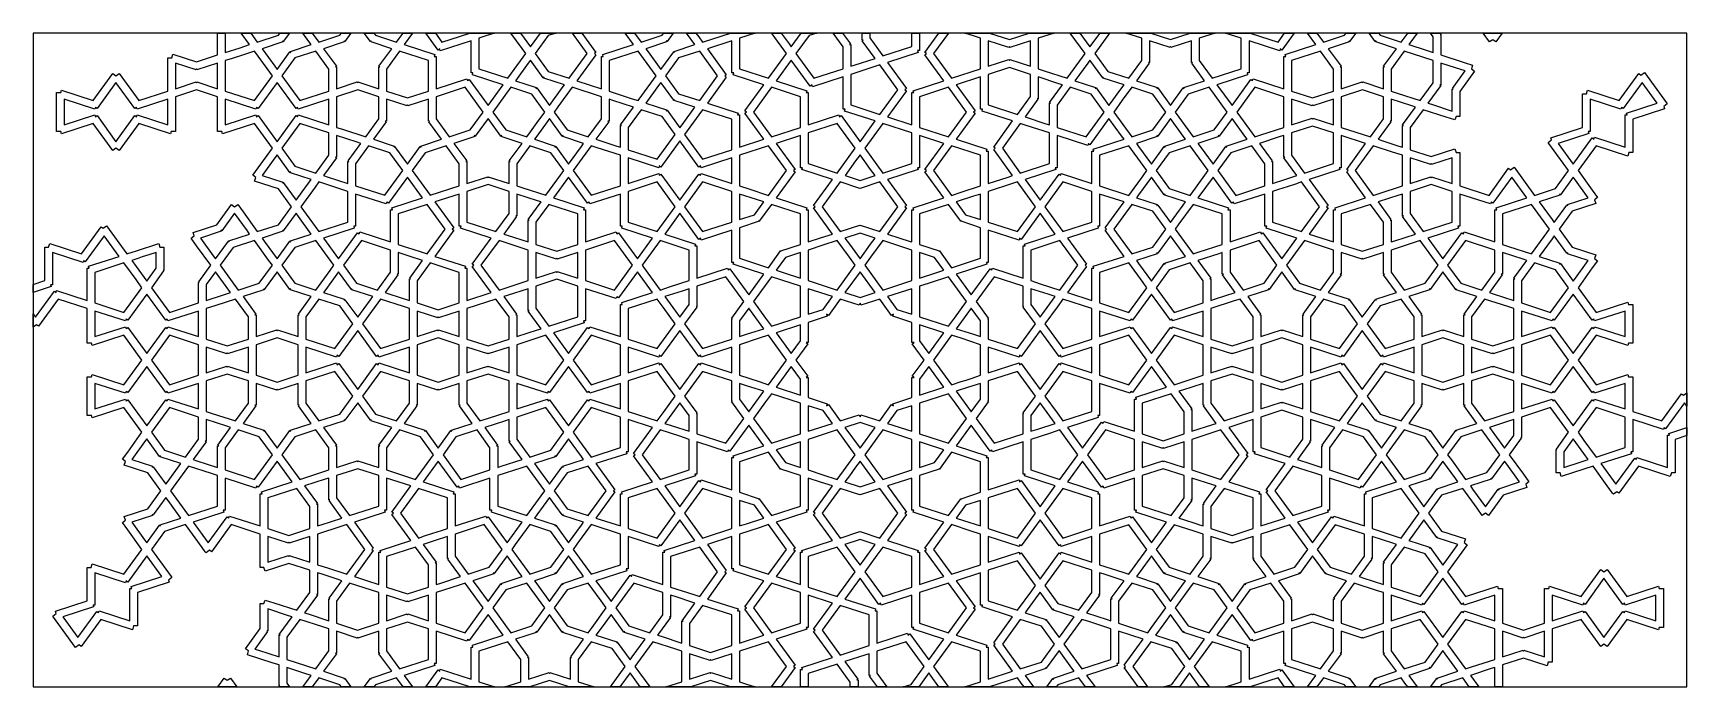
# Model space of a CAD drawing. Header units: millimetres. Extents: x -108 to 108, y -42 to 42.
import ezdxf

# ---------------------------------------------------------------- set-up
doc = ezdxf.new("R2010")
doc.units = ezdxf.units.MM
for name, color, linetype, true_color in [('canvas_boundary', 7, 'Continuous', 0x505050), ('strapwork_inner', 7, 'Continuous', 0xff8000), ('strapwork_outer', 7, 'Continuous', 0xff0000)]:
    doc.layers.add(name, color=color, linetype=linetype, true_color=true_color)

msp = doc.modelspace()

# ---------------------------------------------------------------- linework, layer by layer
at = {"layer": 'canvas_boundary'}
msp.add_lwpolyline([(-107.5, -42.5), (107.5, -42.5), (107.5, 42.5), (-107.5, 42.5)], close=True, dxfattribs=at)
at = {"layer": 'strapwork_inner', "true_color": 0xff8000}
for points in [[(-17.38, 36.78), (-19.84, 33.39), (-15.86, 32.1), (-15.94, 31.85), (-15.68, 31.85), (-15.68, 27.66), (-12.52, 28.69), (-14.98, 32.08), (-14.77, 32.23), (-14.98, 32.38), (-12.52, 35.77), (-16.5, 37.07), (-16.42, 37.31), (-16.68, 37.31), (-16.68, 41.5), (-19.84, 40.47), (-17.38, 37.08), (-17.59, 36.93)], [(16.68, 38.67), (16.68, 38.18), (19.37, 39.05), (19.42, 38.92), (19.46, 39.05), (22.15, 38.18), (22.15, 41.01), (22.15, 41.01), (22.15, 41.5), (19.46, 40.63), (19.42, 40.76), (19.37, 40.63), (16.68, 41.5), (16.68, 38.67)], [(38.63, 35.42), (38.58, 35.29), (38.7, 35.37), (40.36, 33.08), (42.03, 35.37), (42.14, 35.29), (42.09, 35.42), (44.79, 36.3), (43.12, 38.59), (43.24, 38.67), (43.1, 38.67), (43.1, 41.5), (40.4, 40.63), (40.36, 40.76), (40.32, 40.63), (37.62, 41.5), (37.62, 38.67), (37.49, 38.67), (37.6, 38.59), (35.93, 36.3)], [(-82.51, 38.1), (-82.51, 35.76), (-82.51, 34.94), (-78.73, 33.72), (-76.39, 36.93), (-78.25, 39.49), (-78.25, 39.49), (-78.73, 40.15), (-79.51, 39.9), (-80.29, 39.64), (-81.73, 39.17), (-82.51, 38.92)], [(-69.04, 37.82), (-70.73, 40.15), (-73.47, 39.26), (-75.16, 36.93), (-72.82, 33.72), (-69.04, 34.94)], [(-56.1, 34.94), (-56.1, 38.92), (-59.88, 40.15), (-61.57, 37.82), (-61.57, 34.94), (-58.83, 34.06)], [(-43.12, 38.59), (-44.79, 36.3), (-42.09, 35.42), (-42.14, 35.29), (-42.02, 35.37), (-40.36, 33.08), (-38.7, 35.37), (-38.41, 35.77), (-41.1, 36.65), (-41.06, 36.78), (-41.17, 36.7), (-42.83, 38.99)], [(-28.84, 40.15), (-32.62, 38.92), (-32.62, 34.94), (-29.62, 33.97), (-29.62, 33.97), (-28.84, 33.72), (-28.36, 34.38), (-28.36, 34.38), (-26.51, 36.93), (-26.99, 37.59), (-26.99, 37.59)], [(-20.84, 40.15), (-23.58, 39.26), (-25.27, 36.93), (-23.58, 34.6), (-20.84, 33.72), (-18.51, 36.93)], [(-1.95, 32.61), (-2.21, 32.61), (-2.21, 36.8), (-6.19, 35.5), (-6.27, 35.75), (-6.48, 35.6), (-8.94, 38.99), (-10.9, 36.3), (-6.91, 35), (-6.99, 34.76), (-6.74, 34.76), (-6.74, 30.57), (-2.75, 31.86), (-2.67, 31.62), (-2.46, 31.77), (0, 28.38), (1.95, 31.07), (-2.03, 32.36)], [(34.32, 35.77), (31.62, 36.65), (31.67, 36.78), (31.55, 36.7), (29.89, 38.99), (29.6, 38.59), (29.6, 38.59), (27.93, 36.3), (30.63, 35.42), (30.58, 35.29), (30.7, 35.37), (32.36, 33.08), (32.65, 33.48), (32.65, 33.48), (33.44, 34.57), (34.03, 35.37)], [(56.1, 38.92), (56.1, 34.94), (58.83, 34.06), (61.57, 34.94), (61.57, 37.82), (59.88, 40.15)], [(72.82, 33.72), (74.51, 36.04), (74.51, 38.92), (71.97, 39.75), (71.97, 39.75), (70.73, 40.15), (69.04, 37.82), (69.04, 34.94), (69.82, 34.69), (69.82, 34.69)], [(-86.29, 37.72), (-88.98, 38.6), (-88.98, 35.76), (-88.98, 35.76), (-88.98, 35.27), (-86.29, 36.14), (-86.25, 36.01), (-86.21, 36.14), (-83.51, 35.27), (-83.51, 35.76), (-83.51, 38.1), (-83.51, 38.6), (-86.21, 37.72), (-86.25, 37.85)], [(-1.21, 37.12), (-1.21, 33.15), (2.57, 31.92), (4.91, 35.14), (2.57, 38.35), (1.79, 38.1), (1.79, 38.1)], [(14.98, 32.38), (14.77, 32.23), (14.98, 32.08), (12.52, 28.69), (16.5, 27.39), (16.42, 27.15), (16.68, 27.15), (16.68, 22.96), (19.25, 23.79), (19.84, 23.99), (17.38, 27.38), (17.59, 27.53), (17.38, 27.68), (19.84, 31.07), (15.86, 32.36), (15.94, 32.61), (15.68, 32.61), (15.68, 36.8), (12.52, 35.77)], [(22.15, 34.25), (22.15, 37.12), (19.42, 38.01), (16.68, 37.12), (16.68, 33.15), (20.46, 31.92)], [(21.46, 31.59), (24.15, 30.72), (24.62, 30.57), (24.62, 33.4), (24.76, 33.4), (24.65, 33.48), (26.32, 35.77), (25.85, 35.92), (25.85, 35.92), (23.15, 36.8), (23.15, 33.97), (23.01, 33.97), (23.13, 33.89)], [(75.51, 38.59), (75.51, 35.76), (75.37, 35.76), (75.49, 35.68), (73.82, 33.39), (74.29, 33.24), (74.29, 33.24), (76.99, 32.36), (76.99, 35.19), (77.12, 35.19), (77.01, 35.28), (78.68, 37.57), (77.43, 37.97)], [(-99.39, 32.84), (-99.47, 32.6), (-103.46, 33.89), (-103.46, 30.57), (-99.47, 31.86), (-99.39, 31.62), (-99.18, 31.77), (-96.72, 28.38), (-94.26, 31.77), (-94.05, 31.62), (-93.97, 31.86), (-89.98, 30.57), (-89.98, 33.89), (-93.97, 32.6), (-94.05, 32.84), (-94.26, 32.69), (-96.72, 36.08), (-99.18, 32.69)], [(-78.45, 31.62), (-78.24, 31.77), (-75.78, 28.38), (-73.31, 31.77), (-73.11, 31.62), (-73.03, 31.86), (-69.04, 30.57), (-69.04, 33.89), (-73.03, 32.6), (-73.11, 32.84), (-73.31, 32.69), (-75.78, 36.08), (-78.24, 32.69), (-78.45, 32.84), (-78.53, 32.6), (-82.51, 33.89), (-82.51, 30.57), (-78.53, 31.86)], [(-67.26, 29.99), (-64.26, 29.01), (-62.57, 31.34), (-62.57, 34.22), (-65.3, 35.11), (-68.04, 34.22), (-68.04, 30.24), (-67.26, 29.99)], [(-53.41, 29.01), (-50.67, 29.9), (-48.98, 32.23), (-51.32, 35.45), (-55.1, 34.22), (-55.1, 31.34)], [(-43.32, 29.01), (-42.83, 29.68), (-41.74, 31.18), (-41.46, 31.57), (-40.98, 32.23), (-42.67, 34.56), (-45.41, 35.45), (-47.74, 32.23), (-46.05, 29.9)], [(-33.62, 31.34), (-33.62, 34.22), (-37.41, 35.45), (-39.26, 32.89), (-39.74, 32.23), (-38.05, 29.9), (-35.32, 29.01)], [(-25.08, 32.47), (-23.42, 30.17), (-23.13, 30.57), (-21.46, 32.87), (-24.15, 33.74), (-24.11, 33.87), (-24.22, 33.79), (-25.89, 36.08), (-26.18, 35.68), (-26.18, 35.68), (-27.84, 33.39), (-25.15, 32.52), (-25.19, 32.38)], [(-11.52, 35.45), (-13.85, 32.23), (-11.52, 29.01), (-7.74, 30.24), (-7.74, 34.22)], [(11.52, 35.45), (7.74, 34.22), (7.74, 30.24), (11.52, 29.01), (13.85, 32.23)], [(30.05, 34.56), (27.32, 35.45), (25.62, 33.12), (25.62, 30.24), (29.41, 29.01), (31.74, 32.23)], [(35.32, 29.01), (38.05, 29.9), (39.74, 32.23), (38.05, 34.56), (35.32, 35.45), (34.1, 33.77), (32.98, 32.23)], [(43.32, 29.01), (46.05, 29.9), (47.74, 32.23), (45.41, 35.45), (42.67, 34.56), (40.98, 32.23), (41.46, 31.57), (41.46, 31.57)], [(55.1, 33.4), (55.1, 34.22), (51.32, 35.45), (48.98, 32.23), (49.46, 31.57), (49.46, 31.57), (51.32, 29.01), (52.09, 29.27), (52.09, 29.27), (55.1, 30.24), (55.1, 33.4)], [(62.57, 30.24), (66.35, 29.01), (68.04, 31.34), (68.04, 34.22), (65.31, 35.11), (62.57, 34.22), (62.57, 31.06), (62.57, 31.06)], [(95.19, 28.86), (95.39, 28.71), (95.47, 28.96), (99.46, 27.66), (99.46, 31.85), (99.71, 31.85), (99.63, 32.1), (103.62, 33.39), (101.67, 36.08), (99.2, 32.69), (98.99, 32.84), (98.92, 32.6), (94.93, 33.89), (94.93, 29.7), (94.67, 29.7), (94.75, 29.46), (90.77, 28.16), (92.72, 25.47)], [(-61.57, 31.06), (-61.71, 31.06), (-61.6, 30.98), (-63.26, 28.69), (-60.57, 27.81), (-60.61, 27.68), (-60.5, 27.76), (-58.83, 25.47), (-57.17, 27.76), (-57.06, 27.68), (-57.1, 27.81), (-54.41, 28.69), (-56.07, 30.98), (-55.96, 31.06), (-56.1, 31.06), (-56.1, 33.89), (-58.79, 33.02), (-58.83, 33.15), (-58.88, 33.02), (-61.57, 33.89)], [(-32.15, 33.74), (-32.15, 33.74), (-32.62, 33.89), (-32.62, 31.06), (-32.76, 31.06), (-32.65, 30.98), (-34.32, 28.69), (-31.62, 27.81), (-31.62, 27.81), (-31.15, 27.66), (-31.15, 30.49), (-31.01, 30.49), (-31.13, 30.57), (-29.46, 32.87)], [(-30.15, 30.21), (-30.15, 27.34), (-26.37, 26.11), (-24.03, 29.32), (-25.73, 31.65), (-28.46, 32.54)], [(-20.46, 26.11), (-16.68, 27.34), (-16.68, 31.31), (-20.46, 32.54), (-20.94, 31.88), (-22.8, 29.32)], [(58.88, 31.44), (61.57, 30.57), (61.57, 33.4), (61.57, 33.4), (61.57, 33.89), (58.88, 33.02), (58.83, 33.15), (58.79, 33.02), (56.1, 33.89), (56.1, 31.06), (56.1, 31.06), (56.1, 30.57), (58.79, 31.44), (58.83, 31.31)], [(70.51, 30.49), (70.65, 30.49), (70.54, 30.57), (72.2, 32.86), (71.73, 33.02), (71.73, 33.02), (69.04, 33.89), (69.04, 31.06), (68.9, 31.06), (69.01, 30.98), (67.35, 28.69), (67.82, 28.54), (69.53, 27.98), (70.04, 27.81), (70.51, 27.66)], [(-73.47, 25.2), (-70.73, 24.31), (-69.04, 26.64), (-69.04, 29.52), (-72.82, 30.74), (-75.16, 27.53)], [(-46.7, 29.09), (-48.36, 31.38), (-50.02, 29.09), (-50.14, 29.17), (-50.09, 29.04), (-52.79, 28.16), (-51.12, 25.87), (-51.24, 25.79), (-51.1, 25.79), (-51.1, 22.96), (-48.4, 23.83), (-48.36, 23.7), (-48.32, 23.83), (-45.62, 22.96), (-45.62, 25.79), (-45.49, 25.79), (-45.6, 25.87), (-43.93, 28.16), (-46.63, 29.04), (-46.58, 29.17)], [(-42.02, 29.09), (-42.32, 28.69), (-39.62, 27.81), (-39.66, 27.68), (-39.55, 27.76), (-37.89, 25.47), (-36.22, 27.76), (-35.93, 28.16), (-38.63, 29.04), (-38.58, 29.17), (-38.7, 29.09), (-40.36, 31.38), (-40.65, 30.98)], [(-6.74, 29.52), (-6.74, 25.54), (-2.95, 24.31), (-2.19, 25.36), (-2.19, 25.36), (-0.62, 27.53), (-2.95, 30.74)], [(2.19, 25.36), (2.95, 24.31), (6.74, 25.54), (6.74, 29.52), (2.95, 30.74), (0.62, 27.53), (2.19, 25.36)], [(20.84, 24.31), (24.62, 25.54), (24.62, 29.52), (21.62, 30.49), (20.84, 30.74), (18.51, 27.53)], [(23.42, 20.77), (25.88, 24.16), (26.09, 24.01), (26.17, 24.25), (30.15, 22.96), (30.15, 27.15), (30.41, 27.15), (30.33, 27.39), (34.32, 28.69), (33.98, 29.15), (32.36, 31.38), (29.9, 27.99), (29.69, 28.14), (29.61, 27.89), (25.62, 29.19), (25.62, 25), (25.37, 25), (25.45, 24.76), (21.46, 23.46)], [(37.89, 25.47), (39.55, 27.76), (39.67, 27.68), (39.62, 27.81), (42.32, 28.69), (42.03, 29.09), (42.03, 29.09), (40.36, 31.38), (38.7, 29.09), (38.58, 29.17), (38.63, 29.04), (35.93, 28.16), (36.22, 27.76), (36.22, 27.76)], [(45.89, 25.47), (47.55, 27.76), (47.67, 27.68), (47.62, 27.81), (50.32, 28.69), (50.03, 29.09), (50.03, 29.09), (48.36, 31.38), (46.7, 29.09), (46.58, 29.17), (46.63, 29.04), (43.93, 28.16), (44.22, 27.76), (44.22, 27.76)], [(56.1, 29.52), (56.1, 26.64), (57.79, 24.31), (61.57, 25.54), (61.57, 29.52), (58.83, 30.4)], [(-68.18, 26.36), (-68.07, 26.28), (-69.73, 23.99), (-69.26, 23.83), (-69.26, 23.83), (-66.57, 22.96), (-66.57, 25.79), (-66.43, 25.79), (-66.54, 25.87), (-64.88, 28.16), (-65.35, 28.32), (-65.35, 28.32), (-68.04, 29.19), (-68.04, 26.36)], [(-23.42, 28.47), (-25.88, 25.08), (-26.09, 25.23), (-26.17, 24.99), (-30.15, 26.28), (-30.15, 22.96), (-26.17, 24.25), (-26.09, 24.01), (-25.88, 24.16), (-23.42, 20.77), (-20.95, 24.16), (-20.75, 24.01), (-20.67, 24.25), (-16.68, 22.96), (-16.68, 26.28), (-20.67, 24.99), (-20.75, 25.23), (-20.95, 25.08)], [(-10.9, 21.08), (-6.91, 19.78), (-6.99, 19.54), (-6.74, 19.54), (-6.74, 15.35), (-5.15, 15.86), (-3.57, 16.38), (-6.04, 19.77), (-5.83, 19.92), (-6.04, 20.07), (-3.57, 23.46), (-7.56, 24.76), (-7.48, 25), (-7.74, 25), (-7.74, 29.19), (-10.9, 28.16), (-8.44, 24.77), (-8.64, 24.62), (-8.44, 24.47)], [(3.57, 23.46), (6.04, 20.07), (5.83, 19.92), (6.04, 19.77), (3.57, 16.38), (6.54, 15.41), (6.74, 15.35), (6.74, 19.54), (6.99, 19.54), (6.91, 19.78), (10.9, 21.08), (8.44, 24.47), (8.64, 24.62), (8.44, 24.77), (10.9, 28.16), (7.74, 29.19), (7.74, 25), (7.48, 25), (7.56, 24.76)], [(53.6, 25.87), (53.49, 25.79), (53.62, 25.79), (53.62, 22.96), (55.21, 23.47), (56.79, 23.99), (55.12, 26.28), (55.24, 26.36), (55.1, 26.36), (55.1, 29.19), (54.63, 29.04), (54.63, 29.04), (51.93, 28.16)], [(63.27, 24.77), (65.73, 28.16), (62.57, 29.19), (62.57, 25), (62.31, 25), (62.39, 24.76), (58.41, 23.46), (60.87, 20.07), (60.66, 19.92), (60.87, 19.77), (58.41, 16.38), (61.57, 15.35), (61.57, 19.54), (61.82, 19.54), (61.75, 19.78), (65.73, 21.08), (63.27, 24.47), (63.47, 24.62)], [(-72.53, 21.84), (-71.35, 23.46), (-74.04, 24.34), (-74, 24.47), (-74.11, 24.39), (-75.78, 26.68), (-76.07, 26.28), (-77.73, 23.99), (-75.04, 23.11), (-75.08, 22.98), (-74.97, 23.06), (-73.3, 20.77)], [(-63.88, 27.84), (-65.57, 25.51), (-65.57, 22.63), (-61.79, 21.41), (-59.45, 24.62), (-61.14, 26.95)], [(-53.79, 27.84), (-56.52, 26.95), (-58.21, 24.62), (-55.88, 21.41), (-52.1, 22.63), (-52.1, 25.51)], [(-40.84, 21.41), (-38.94, 24.03), (-38.51, 24.62), (-40.2, 26.95), (-42.93, 27.84), (-44.62, 25.51), (-44.62, 22.63), (-43.85, 22.38)], [(-31.15, 26.61), (-34.15, 27.58), (-34.15, 27.58), (-34.93, 27.84), (-36.79, 25.28), (-37.27, 24.62), (-34.93, 21.41), (-31.15, 22.63)], [(-14.44, 22.23), (-11.9, 21.4), (-9.56, 24.62), (-11.9, 27.84), (-15.68, 26.61), (-15.68, 22.63)], [(-0.57, 25.89), (-1.95, 23.99), (0, 23.35), (1.95, 23.99), (1.38, 24.77), (1.38, 24.77), (0, 26.68), (-0.57, 25.89)], [(15.68, 26.61), (11.9, 27.84), (9.56, 24.62), (11.9, 21.4), (13.13, 21.81), (13.13, 21.81), (15.68, 22.63)], [(31.15, 26.61), (31.15, 22.63), (34.93, 21.4), (36.79, 23.96), (36.79, 23.96), (37.27, 24.62), (36.79, 25.28), (36.79, 25.28), (34.93, 27.84)], [(40.2, 22.29), (42.93, 21.4), (43.62, 22.34), (45.27, 24.62), (44.79, 25.28), (44.79, 25.28), (42.93, 27.84), (40.2, 26.95), (38.51, 24.62)], [(48.84, 21.4), (52.62, 22.63), (52.62, 25.51), (50.93, 27.84), (48.2, 26.95), (46.51, 24.62)], [(67.51, 21.66), (70.51, 22.63), (70.51, 25.79), (70.51, 25.79), (70.51, 26.61), (69.22, 27.03), (66.73, 27.84), (64.39, 24.62), (66.73, 21.4), (67.51, 21.66)], [(76.99, 23.45), (76.99, 25.79), (76.99, 26.28), (74.29, 25.41), (74.25, 25.54), (74.21, 25.41), (71.51, 26.28), (71.51, 23.45), (71.51, 23.45), (71.51, 22.96), (74.21, 23.83), (74.25, 23.7), (74.29, 23.83), (76.99, 22.96)], [(-65.31, 16.55), (-65.11, 16.4), (-65.03, 16.65), (-61.04, 15.35), (-61.04, 19.54), (-60.79, 19.54), (-60.86, 19.79), (-56.88, 21.08), (-58.83, 23.77), (-61.3, 20.38), (-61.5, 20.53), (-61.58, 20.29), (-65.57, 21.58), (-65.57, 17.39), (-65.82, 17.39), (-65.75, 17.15), (-69.73, 15.85), (-67.78, 13.16)], [(-35.68, 19.54), (-35.68, 15.35), (-31.69, 16.65), (-31.61, 16.4), (-31.41, 16.55), (-28.94, 13.16), (-26.99, 15.85), (-30.98, 17.15), (-30.9, 17.39), (-31.15, 17.39), (-31.15, 21.58), (-35.14, 20.29), (-35.22, 20.53), (-35.42, 20.38), (-37.89, 23.77), (-39.84, 21.08), (-35.86, 19.78), (-35.94, 19.54)], [(38.58, 20.07), (38.7, 20.15), (40.36, 17.86), (42.03, 20.15), (42.03, 20.15), (42.32, 20.55), (39.62, 21.43), (39.67, 21.56), (39.55, 21.48), (37.89, 23.77), (36.22, 21.48), (36.22, 21.48), (35.93, 21.08), (38.63, 20.2)], [(48.1, 15.35), (52.08, 16.65), (52.16, 16.4), (52.37, 16.55), (54.83, 13.16), (56.79, 15.85), (52.8, 17.15), (52.88, 17.39), (52.62, 17.39), (52.62, 21.58), (48.64, 20.29), (48.56, 20.53), (48.35, 20.38), (45.89, 23.77), (43.93, 21.08), (47.92, 19.78), (47.84, 19.54), (48.1, 19.54)], [(74.08, 15.5), (75.78, 13.16), (78.24, 16.55), (78.45, 16.4), (78.53, 16.65), (82.51, 15.35), (82.51, 19.54), (82.77, 19.54), (82.69, 19.78), (86.68, 21.08), (84.72, 23.77), (82.26, 20.38), (82.05, 20.53), (81.97, 20.29), (77.99, 21.58), (77.99, 17.39), (77.73, 17.39), (77.81, 17.15), (73.82, 15.85)], [(94.68, 21.08), (93.01, 23.37), (93.01, 23.37), (92.72, 23.77), (91.06, 21.48), (90.94, 21.56), (90.99, 21.43), (88.29, 20.55), (89.96, 18.26), (89.96, 18.26), (90.25, 17.86), (91.91, 20.15), (92.03, 20.07), (91.98, 20.2)], [(-70.83, 22.47), (-72.69, 19.92), (-70.83, 17.37), (-70.83, 17.37), (-70.35, 16.7), (-66.57, 17.93), (-66.57, 21.91), (-67.35, 22.16), (-67.35, 22.16), (-70.35, 23.14)], [(-52.8, 17.16), (-53, 17.01), (-52.8, 16.86), (-55.26, 13.47), (-51.27, 12.18), (-51.35, 11.93), (-51.1, 11.93), (-51.1, 7.74), (-47.93, 8.77), (-50.4, 12.16), (-50.19, 12.31), (-50.4, 12.46), (-47.93, 15.85), (-51.92, 17.15), (-51.84, 17.39), (-52.1, 17.39), (-52.1, 21.58), (-55.26, 20.55)], [(-45.62, 21.91), (-48.36, 22.8), (-51.1, 21.91), (-51.1, 17.93), (-47.32, 16.7), (-45.62, 19.03)], [(-44.65, 18.67), (-46.32, 16.38), (-45.85, 16.23), (-45.85, 16.23), (-43.15, 15.35), (-43.15, 18.18), (-43.01, 18.18), (-43.13, 18.26), (-41.46, 20.55), (-41.93, 20.71), (-44.62, 21.58), (-44.62, 18.75), (-44.76, 18.75)], [(-26.37, 23.14), (-30.15, 21.91), (-30.15, 17.93), (-26.37, 16.7), (-24.03, 19.92)], [(-16.68, 17.93), (-16.68, 19.23), (-16.68, 19.23), (-16.68, 21.91), (-20.46, 23.14), (-22.8, 19.92), (-20.46, 16.7)], [(-15.68, 21.58), (-15.68, 20.61), (-15.68, 20.61), (-15.68, 18.26), (-13.73, 18.89), (-12.52, 20.55), (-13.44, 20.86)], [(-2.57, 23.14), (-4.91, 19.92), (-2.57, 16.7), (-0.03, 17.53), (0, 17.45), (0.03, 17.53), (2.57, 16.7), (4.91, 19.92), (2.57, 23.14), (0.03, 22.31), (0, 22.39), (-0.03, 22.31)], [(15.68, 20.61), (15.68, 21.58), (14.75, 21.28), (12.52, 20.55), (13.73, 18.89), (15.68, 18.26), (15.68, 19.23)], [(20.46, 16.7), (22.8, 19.92), (20.46, 23.14), (19.83, 22.93), (16.68, 21.91), (16.68, 20.61), (16.68, 19.23), (16.68, 17.93)], [(26.37, 23.14), (24.03, 19.92), (26.37, 16.7), (30.15, 17.93), (30.15, 21.91)], [(34.32, 20.55), (31.15, 21.58), (31.15, 17.39), (30.9, 17.39), (30.98, 17.15), (26.99, 15.85), (29.45, 12.46), (29.25, 12.31), (29.45, 12.16), (26.99, 8.77), (30.15, 7.74), (30.15, 11.93), (30.41, 11.93), (30.33, 12.18), (34.32, 13.47), (31.85, 16.86), (32.06, 17.01), (31.85, 17.16)], [(53.62, 21.91), (53.62, 17.93), (57.41, 16.7), (59.74, 19.92), (57.41, 23.14), (56.63, 22.88), (56.63, 22.88), (55.52, 22.52), (54.4, 22.16), (54.4, 22.16)], [(70.04, 21.43), (67.35, 20.55), (69.01, 18.26), (68.9, 18.18), (69.04, 18.18), (69.04, 15.35), (69.51, 15.5), (69.51, 15.5), (72.2, 16.38), (70.54, 18.67), (70.65, 18.75), (70.51, 18.75), (70.51, 21.58), (70.04, 21.43)], [(76.99, 21.91), (74.25, 22.8), (71.51, 21.91), (71.51, 19.03), (73.2, 16.7), (76.99, 17.93)], [(-58.15, 14.41), (-57.04, 14.05), (-57.04, 14.05), (-56.26, 13.8), (-53.92, 17.01), (-56.26, 20.23), (-60.04, 19), (-60.04, 15.03), (-59.26, 14.77), (-59.26, 14.77)], [(-39.42, 14.14), (-36.68, 15.03), (-36.68, 19), (-40.46, 20.23), (-42.15, 17.9), (-42.15, 15.03)], [(-15.68, 13.23), (-11.9, 12), (-10.33, 14.17), (-10.25, 14.11), (-10.28, 14.2), (-7.74, 15.03), (-7.74, 19), (-11.52, 20.23), (-13.09, 18.06), (-13.16, 18.12), (-13.13, 18.03), (-15.68, 17.2)], [(10.33, 14.17), (11.9, 12), (15.68, 13.23), (15.68, 17.2), (13.13, 18.03), (13.16, 18.12), (13.09, 18.06), (11.52, 20.23), (7.74, 19), (7.74, 15.03), (10.28, 14.2), (10.25, 14.11)], [(38.05, 14.69), (39.74, 17.01), (38.05, 19.34), (35.32, 20.23), (32.98, 17.01), (35.32, 13.8)], [(41.46, 16.35), (43.32, 13.8), (44.09, 14.05), (44.09, 14.05), (47.1, 15.02), (47.1, 19), (43.32, 20.23), (41.46, 17.68), (41.46, 17.68), (40.98, 17.01), (41.46, 16.35)], [(68.04, 15.02), (68.04, 17.9), (66.35, 20.23), (62.57, 19), (62.57, 15.02), (65.3, 14.14)], [(87.78, 19.57), (87.78, 19.57), (87.29, 20.23), (83.51, 19), (83.51, 15.02), (84.29, 14.77), (84.29, 14.77), (87.29, 13.8), (87.78, 14.46), (87.78, 14.46), (89.63, 17.01)], [(-83.04, 16.73), (-85.73, 15.85), (-84.07, 13.56), (-84.07, 13.56), (-83.78, 13.16), (-82.11, 15.45), (-82, 15.37), (-82.04, 15.5), (-79.35, 16.38), (-79.64, 16.78), (-79.64, 16.78), (-81.3, 19.07), (-82.97, 16.78), (-83.08, 16.86)], [(-71.35, 16.38), (-73.01, 18.67), (-73.01, 18.67), (-73.3, 19.07), (-74.97, 16.78), (-75.08, 16.86), (-75.04, 16.73), (-77.73, 15.85), (-77.44, 15.45), (-77.44, 15.45), (-75.78, 13.16), (-74.11, 15.45), (-74, 15.37), (-74.04, 15.5)], [(-23.42, 19.07), (-25.37, 16.38), (-21.38, 15.08), (-21.46, 14.84), (-21.21, 14.84), (-21.21, 10.65), (-17.22, 11.94), (-17.14, 11.7), (-16.94, 11.85), (-14.47, 8.46), (-14.43, 8.51), (-12.52, 11.15), (-16.5, 12.45), (-16.42, 12.69), (-16.68, 12.69), (-16.68, 16.88), (-20.67, 15.58), (-20.75, 15.83), (-20.95, 15.68)], [(12.52, 11.15), (14.47, 8.46), (16.94, 11.85), (17.14, 11.7), (17.22, 11.94), (21.21, 10.65), (21.21, 14.84), (21.46, 14.84), (21.38, 15.08), (25.37, 16.38), (23.42, 19.07), (20.95, 15.68), (20.75, 15.83), (20.67, 15.58), (16.68, 16.88), (16.68, 12.69), (16.43, 12.69), (16.5, 12.45)], [(-80.82, 9.09), (-78.09, 9.98), (-76.39, 12.31), (-76.88, 12.97), (-76.88, 12.97), (-78.73, 15.53), (-81.47, 14.64), (-83.16, 12.31), (-82.4, 11.26), (-82.4, 11.26)], [(-73.47, 9.98), (-70.73, 9.09), (-68.88, 11.65), (-68.88, 11.65), (-68.39, 12.31), (-70.73, 15.53), (-73.47, 14.64), (-75.16, 12.31)], [(-61.04, 14.3), (-64.82, 15.53), (-67.16, 12.31), (-65.47, 9.98), (-62.73, 9.09), (-61.04, 11.42)], [(-49.27, 12.31), (-46.93, 9.09), (-43.93, 10.07), (-43.93, 10.07), (-43.15, 10.32), (-43.15, 11.14), (-43.15, 11.14), (-43.15, 14.3), (-43.93, 14.55), (-43.93, 14.55), (-46.93, 15.53)], [(-35.68, 14.3), (-35.68, 11.14), (-35.68, 10.32), (-31.9, 9.09), (-29.56, 12.31), (-31.9, 15.53)], [(-22.21, 10.32), (-22.21, 14.3), (-25.99, 15.53), (-28.33, 12.31), (-28.16, 12.08), (-25.99, 9.09), (-24.75, 9.5)], [(-6.74, 10.32), (-2.96, 9.09), (-0.62, 12.31), (-1.38, 13.36), (-1.38, 13.36), (-2.96, 15.53), (-4.85, 14.91), (-6.74, 14.3), (-6.74, 11.62), (-6.74, 11.62)], [(-1.38, 15.06), (-1.38, 15.06), (0, 13.16), (1.38, 15.06), (1.38, 15.06), (1.95, 15.85), (0, 16.49), (-1.96, 15.85)], [(1.38, 13.36), (0.62, 12.31), (2.95, 9.09), (6.74, 10.32), (6.74, 11.62), (6.74, 11.62), (6.74, 14.3), (6.23, 14.46), (2.95, 15.53), (1.38, 13.36)], [(25.99, 9.09), (28.33, 12.31), (25.99, 15.53), (22.21, 14.3), (22.21, 10.32), (23.44, 9.92), (23.44, 9.92)], [(37.89, 10.25), (39.55, 12.55), (39.67, 12.46), (39.62, 12.6), (42.32, 13.47), (42.03, 13.87), (42.03, 13.87), (40.36, 16.16), (38.7, 13.87), (38.58, 13.95), (38.63, 13.82), (35.93, 12.95), (36.22, 12.55), (36.22, 12.55)], [(51.88, 15.53), (48.1, 14.3), (48.1, 11.42), (49.79, 9.09), (52.52, 9.98), (54.21, 12.31)], [(57.79, 15.53), (55.45, 12.31), (57.14, 9.98), (59.88, 9.09), (61.57, 11.42), (61.57, 14.3)], [(70.73, 9.09), (73.47, 9.98), (75.16, 12.31), (72.82, 15.53), (72.04, 15.27), (72.04, 15.27), (69.04, 14.3), (69.04, 11.42)], [(82.51, 14.3), (78.73, 15.53), (76.39, 12.31), (78.09, 9.98), (80.82, 9.09), (82.51, 11.42)], [(92.72, 10.25), (93.01, 10.65), (93.01, 10.65), (94.68, 12.95), (91.98, 13.82), (92.03, 13.95), (91.91, 13.87), (90.25, 16.16), (89.96, 15.76), (89.96, 15.76), (88.29, 13.47), (90.99, 12.6), (90.94, 12.46), (91.06, 12.55)], [(-91.51, 11.92), (-91.51, 13.97), (-92.44, 13.67), (-92.44, 13.67), (-93.31, 13.39), (-93.75, 13.25), (-94.68, 12.95), (-94.1, 12.16), (-94.1, 12.16), (-92.72, 10.26)], [(-60.04, 11.14), (-60.18, 11.14), (-60.07, 11.06), (-61.73, 8.77), (-61.26, 8.62), (-61.26, 8.62), (-58.57, 7.74), (-58.57, 10.57), (-58.43, 10.57), (-58.54, 10.66), (-56.88, 12.95), (-58.46, 13.46), (-60.04, 13.97)], [(-39.42, 13.23), (-39.46, 13.1), (-42.15, 13.97), (-42.15, 13.48), (-42.15, 13.48), (-42.15, 10.65), (-39.46, 11.52), (-39.42, 11.39), (-39.37, 11.52), (-36.68, 10.65), (-36.68, 13.48), (-36.68, 13.97), (-39.37, 13.1)], [(-7.74, 13), (-7.74, 13), (-7.74, 13.97), (-9.69, 13.34), (-10.9, 11.68), (-9.97, 11.37), (-9.97, 11.37), (-7.74, 10.65)], [(9.97, 11.37), (9.97, 11.37), (10.9, 11.68), (9.69, 13.34), (7.74, 13.97), (7.74, 13), (7.74, 13), (7.74, 10.65)], [(45.62, 10.57), (45.62, 7.74), (46.09, 7.89), (46.09, 7.89), (48.79, 8.77), (47.12, 11.06), (47.24, 11.14), (47.1, 11.14), (47.1, 13.97), (46.63, 13.82), (46.63, 13.82), (43.93, 12.95), (45.6, 10.65), (45.49, 10.57)], [(62.43, 11.14), (62.54, 11.06), (60.88, 8.77), (63.57, 7.89), (63.53, 7.76), (63.64, 7.84), (65.3, 5.55), (66.97, 7.84), (67.08, 7.76), (67.04, 7.89), (69.73, 8.77), (68.07, 11.06), (68.18, 11.14), (68.04, 11.14), (68.04, 13.97), (65.35, 13.1), (65.3, 13.23), (65.26, 13.1), (62.57, 13.97), (62.57, 11.14)], [(86.21, 13.1), (83.51, 13.97), (83.51, 11.14), (83.37, 11.14), (83.49, 11.06), (81.82, 8.77), (82.29, 8.62), (82.29, 8.62), (84.99, 7.74), (84.99, 10.57), (85.12, 10.57), (85.01, 10.65), (86.68, 12.95), (86.21, 13.1)], [(-94.1, 10.46), (-94.1, 10.46), (-95.68, 12.62), (-99.46, 11.39), (-99.46, 7.42), (-95.68, 6.19), (-93.34, 9.4)], [(-84.99, 7.74), (-82.75, 8.47), (-82.75, 8.47), (-81.82, 8.77), (-82.39, 9.56), (-82.39, 9.56), (-83.78, 11.46), (-84.99, 9.8)], [(-78.51, 5.87), (-78.51, 3.04), (-75.82, 3.91), (-75.78, 3.78), (-75.73, 3.91), (-73.04, 3.04), (-73.04, 5.87), (-72.9, 5.87), (-73.01, 5.95), (-71.35, 8.24), (-74.04, 9.12), (-74, 9.25), (-74.11, 9.17), (-75.78, 11.46), (-77.44, 9.17), (-77.55, 9.25), (-77.51, 9.12), (-80.2, 8.24), (-78.54, 5.95), (-78.65, 5.87)], [(-69.44, 9.17), (-69.73, 8.77), (-67.04, 7.89), (-67.08, 7.76), (-66.97, 7.84), (-65.3, 5.55), (-63.64, 7.84), (-63.64, 7.84), (-63.35, 8.24), (-66.04, 9.12), (-66, 9.25), (-66.11, 9.17), (-67.78, 11.46), (-69.44, 9.17)], [(-52.1, 11.39), (-55.88, 12.62), (-57.57, 10.29), (-57.57, 7.42), (-54.83, 6.53), (-52.1, 7.42)], [(-35.42, 4.24), (-35.22, 4.09), (-35.14, 4.33), (-31.15, 3.04), (-31.15, 7.23), (-30.9, 7.23), (-30.98, 7.47), (-26.99, 8.77), (-28.94, 11.46), (-31.41, 8.07), (-31.61, 8.22), (-31.69, 7.98), (-35.68, 9.27), (-35.68, 5.08), (-35.94, 5.08), (-35.86, 4.84), (-39.84, 3.54), (-37.89, 0.85)], [(-21.22, 6.87), (-22.8, 4.7), (-20.46, 1.49), (-16.68, 2.71), (-16.68, 5.39), (-16.59, 5.39), (-16.66, 5.44), (-15.09, 7.61), (-17.43, 10.82), (-21.21, 9.6), (-21.21, 6.92), (-21.3, 6.92)], [(-12.28, 5.44), (-12.28, 5.44), (-11.52, 4.39), (-7.74, 5.62), (-7.74, 9.6), (-8.97, 10), (-8.97, 10), (-11.52, 10.82), (-13.62, 7.92), (-13.85, 7.61)], [(0, 8.13), (1.95, 8.77), (0, 11.46), (-1.96, 8.77)], [(12.28, 5.44), (13.85, 7.61), (11.52, 10.82), (8.97, 10), (8.97, 10), (7.74, 9.6), (7.74, 5.62), (11.52, 4.39), (12.28, 5.44)], [(16.68, 5.39), (16.68, 2.71), (20.46, 1.49), (22.8, 4.7), (21.22, 6.87), (21.3, 6.92), (21.21, 6.92), (21.21, 9.6), (17.43, 10.82), (15.09, 7.61), (16.66, 5.44), (16.59, 5.39)], [(31.15, 11.39), (31.15, 7.42), (34.93, 6.19), (37.27, 9.4), (36.79, 10.07), (36.79, 10.07), (34.93, 12.62)], [(44.62, 7.42), (44.62, 10.29), (42.93, 12.62), (40.2, 11.73), (38.51, 9.4), (40.84, 6.19)], [(54.79, 3.91), (54.83, 3.78), (54.88, 3.91), (57.57, 3.04), (57.57, 5.87), (57.71, 5.87), (57.6, 5.95), (59.26, 8.24), (56.57, 9.12), (56.61, 9.25), (56.5, 9.17), (54.83, 11.46), (53.17, 9.17), (53.06, 9.25), (53.1, 9.12), (50.41, 8.24), (52.07, 5.95), (51.96, 5.87), (52.1, 5.87), (52.1, 3.04)], [(74.11, 9.17), (74, 9.25), (74.04, 9.12), (71.35, 8.24), (73.01, 5.95), (72.9, 5.87), (73.04, 5.87), (73.04, 3.04), (75.73, 3.91), (75.78, 3.78), (75.82, 3.91), (78.51, 3.04), (78.51, 5.87), (78.65, 5.87), (78.54, 5.95), (80.2, 8.24), (77.51, 9.12), (77.55, 9.25), (77.44, 9.17), (75.78, 11.46)], [(92.1, 9.4), (90.41, 11.73), (87.68, 12.62), (85.99, 10.29), (85.99, 7.42), (89.77, 6.19)], [(-44.76, 5.87), (-44.62, 5.87), (-44.62, 3.04), (-41.93, 3.91), (-41.93, 3.91), (-41.46, 4.07), (-43.13, 6.36), (-43.01, 6.44), (-43.15, 6.44), (-43.15, 9.27), (-45.85, 8.4), (-45.85, 8.4), (-46.32, 8.24), (-44.65, 5.95)], [(-36.68, 9.6), (-39.42, 10.49), (-42.15, 9.6), (-42.15, 6.72), (-40.46, 4.39), (-36.68, 5.62)], [(-23.99, 6.34), (-23.42, 5.55), (-22.21, 7.22), (-22.21, 9.27), (-23.13, 8.97), (-25.37, 8.24)], [(-3.57, 8.24), (-6.74, 9.27), (-6.74, 5.95), (-4.78, 6.58)], [(3.57, 8.24), (4.78, 6.58), (6.74, 5.95), (6.74, 9.27)], [(25.37, 8.24), (24.44, 8.54), (24.44, 8.54), (22.21, 9.27), (22.21, 7.22), (23.42, 5.55), (23.99, 6.34)], [(-90.26, 4.24), (-90.05, 4.09), (-89.97, 4.33), (-85.99, 3.04), (-85.99, 6.37), (-89.97, 5.07), (-90.05, 5.31), (-90.26, 5.16), (-92.72, 8.55), (-95.19, 5.16), (-95.39, 5.31), (-95.47, 5.07), (-99.46, 6.37), (-99.46, 3.04), (-95.47, 4.33), (-95.39, 4.09), (-95.19, 4.24), (-92.72, 0.85)], [(-83.75, 7.09), (-84.99, 6.69), (-84.99, 2.71), (-82.25, 1.83), (-79.51, 2.71), (-79.51, 5.59), (-81.2, 7.92)], [(-68.26, 1.49), (-65.92, 4.7), (-67.61, 7.03), (-70.35, 7.92), (-72.04, 5.59), (-72.04, 2.71)], [(-62.35, 7.92), (-64.21, 5.37), (-64.21, 5.37), (-64.69, 4.7), (-62.35, 1.49), (-58.57, 2.71), (-58.57, 3.53), (-58.57, 5.87), (-58.57, 6.69), (-59.35, 6.94), (-59.35, 6.94)], [(-51.1, 3.53), (-51.1, 2.71), (-48.36, 1.83), (-45.62, 2.71), (-45.62, 5.59), (-47.32, 7.92), (-51.1, 6.69)], [(-25.61, 6.87), (-26.37, 7.92), (-30.15, 6.69), (-30.15, 2.71), (-26.37, 1.49), (-24.03, 4.7)], [(-15.68, 3.04), (-14.75, 3.34), (-14.75, 3.34), (-12.52, 4.07), (-13.9, 5.97), (-13.9, 5.97), (-14.47, 6.76), (-15.68, 5.09)], [(-2.57, 7.92), (-4.11, 5.8), (-4.34, 5.97), (-4.25, 5.7), (-6.74, 4.89), (-6.74, 2.28), (-7.02, 2.28), (-6.79, 2.12), (-8.33, 0), (-6.79, -2.11), (-7.02, -2.28), (-6.74, -2.28), (-6.74, -4.89), (-4.25, -5.7), (-4.34, -5.97), (-4.11, -5.8), (-2.57, -7.92), (-0.09, -7.11), (0, -7.38), (0.09, -7.11), (2.57, -7.92), (4.11, -5.8), (4.34, -5.97), (4.25, -5.7), (6.74, -4.89), (6.74, -2.28), (7.02, -2.28), (6.79, -2.11), (8.33, 0), (6.79, 2.12), (7.02, 2.28), (6.74, 2.28), (6.74, 4.89), (4.25, 5.7), (4.34, 5.97), (4.11, 5.8), (2.57, 7.92), (0.09, 7.11), (0, 7.38), (-0.09, 7.11)], [(14.75, 3.34), (15.68, 3.04), (15.68, 5.09), (14.47, 6.76), (13.9, 5.97), (13.9, 5.97), (12.52, 4.07), (14.75, 3.34)], [(30.15, 6.69), (26.37, 7.92), (25.61, 6.87), (24.03, 4.7), (26.37, 1.49), (30.15, 2.71)], [(31.15, 3.04), (35.14, 4.33), (35.22, 4.09), (35.42, 4.24), (37.89, 0.85), (40.35, 4.24), (40.56, 4.09), (40.64, 4.33), (44.62, 3.04), (44.62, 6.36), (40.64, 5.07), (40.56, 5.31), (40.35, 5.16), (37.89, 8.55), (35.42, 5.16), (35.22, 5.31), (35.14, 5.07), (31.15, 6.36)], [(49.41, 7.92), (48.63, 7.67), (48.63, 7.67), (45.62, 6.69), (45.62, 2.71), (48.36, 1.83), (51.1, 2.71), (51.1, 5.59)], [(63, 7.03), (60.26, 7.92), (58.57, 5.59), (58.57, 2.71), (62.35, 1.49), (64.69, 4.7)], [(72.04, 5.59), (70.35, 7.92), (67.61, 7.03), (65.92, 4.7), (68.26, 1.49), (72.04, 2.71)], [(84.21, 6.94), (84.21, 6.94), (81.2, 7.92), (79.51, 5.59), (79.51, 2.71), (82.25, 1.83), (84.99, 2.71), (84.99, 6.69)], [(99.46, 3.04), (99.46, 6.36), (95.47, 5.07), (95.39, 5.31), (95.19, 5.16), (92.72, 8.55), (90.26, 5.16), (90.05, 5.31), (89.97, 5.07), (85.99, 6.36), (85.99, 3.04), (89.97, 4.33), (90.05, 4.09), (90.26, 4.24), (92.72, 0.85), (95.19, 4.24), (95.39, 4.09), (95.47, 4.33)], [(-57.57, 3.04), (-54.88, 3.91), (-54.83, 3.78), (-54.79, 3.91), (-52.1, 3.04), (-52.1, 3.53), (-52.1, 5.87), (-52.1, 5.87), (-52.1, 6.37), (-54.79, 5.49), (-54.83, 5.62), (-54.88, 5.49), (-57.57, 6.37), (-57.57, 5.87), (-57.57, 3.53)], [(-8.94, 0.85), (-7.74, 2.51), (-7.74, 4.57), (-10.9, 3.54)], [(10.9, 3.54), (7.74, 4.57), (7.74, 2.51), (8.94, 0.85)], [(-85.99, -1.99), (-85.99, -1.17), (-85.99, 1.17), (-85.99, 1.99), (-89.77, 3.22), (-92.1, 0), (-89.77, -3.22)], [(-73.04, -1.99), (-73.04, 1.99), (-75.78, 2.88), (-78.51, 1.99), (-78.51, 1.17), (-78.51, -1.17), (-78.51, -1.99), (-75.78, -2.88)], [(-72.04, 1.66), (-72.04, -1.66), (-68.05, -0.37), (-67.98, -0.61), (-67.77, -0.46), (-65.3, -3.85), (-62.84, -0.46), (-62.63, -0.61), (-62.56, -0.37), (-58.57, -1.66), (-58.57, 1.66), (-62.56, 0.37), (-62.63, 0.61), (-62.84, 0.46), (-65.3, 3.85), (-67.77, 0.46), (-67.98, 0.61), (-68.05, 0.37)], [(-52.1, -1.17), (-52.1, -1.17), (-52.1, 1.99), (-54.83, 2.88), (-57.57, 1.99), (-57.57, -1.99), (-54.83, -2.88), (-52.1, -1.99)], [(-44.62, -1.99), (-40.84, -3.22), (-38.51, 0), (-40.84, 3.22), (-43.85, 2.24), (-43.85, 2.24), (-44.62, 1.99), (-44.62, 1.17), (-44.62, -1.17)], [(-37.27, 0), (-34.93, -3.22), (-31.15, -1.99), (-31.15, 1.99), (-34.93, 3.22)], [(-23.42, 3.85), (-25.88, 0.46), (-26.09, 0.61), (-26.17, 0.37), (-30.15, 1.66), (-30.15, -1.66), (-26.17, -0.37), (-26.09, -0.61), (-25.88, -0.46), (-23.42, -3.85), (-20.95, -0.46), (-20.75, -0.61), (-20.67, -0.37), (-16.68, -1.66), (-16.68, 1.66), (-20.67, 0.37), (-20.75, 0.61), (-20.95, 0.46)], [(-15.68, -1.99), (-13.13, -2.81), (-13.13, -2.81), (-11.9, -3.22), (-9.56, 0), (-11.9, 3.22), (-13.13, 2.82), (-13.13, 2.82), (-15.68, 1.99)], [(13.79, -2.6), (14.44, -2.39), (14.44, -2.39), (15.68, -1.99), (15.68, 1.99), (13.13, 2.82), (13.13, 2.82), (11.9, 3.22), (9.56, 0), (11.9, -3.22), (13.13, -2.81), (13.13, -2.81)], [(20.95, -0.46), (23.42, -3.85), (25.88, -0.46), (26.09, -0.61), (26.17, -0.37), (30.15, -1.66), (30.15, 1.66), (26.17, 0.37), (26.09, 0.61), (25.88, 0.46), (23.42, 3.85), (20.95, 0.46), (20.75, 0.61), (20.67, 0.37), (16.68, 1.66), (16.68, -1.66), (20.67, -0.37), (20.75, -0.61)], [(34.93, -3.22), (37.27, 0), (34.93, 3.22), (31.15, 1.99), (31.15, -1.99)], [(44.62, -1.99), (44.62, -1.17), (44.62, 1.17), (44.62, 1.99), (40.84, 3.22), (38.51, 0), (40.84, -3.22), (43.85, -2.24), (43.85, -2.24)], [(54.83, -2.88), (57.57, -1.99), (57.57, 1.99), (54.83, 2.88), (52.1, 1.99), (52.1, 1.17), (52.1, -1.17), (52.1, -1.99)], [(62.63, 0.61), (62.56, 0.37), (58.57, 1.66), (58.57, -1.66), (62.56, -0.37), (62.63, -0.61), (62.84, -0.46), (65.3, -3.85), (67.77, -0.46), (67.98, -0.61), (68.05, -0.37), (72.04, -1.66), (72.04, 1.66), (68.05, 0.37), (67.98, 0.61), (67.77, 0.46), (65.3, 3.85), (62.84, 0.46)], [(78.51, -1.99), (78.51, -1.17), (78.51, 1.17), (78.51, 1.99), (75.78, 2.88), (73.04, 1.99), (73.04, -1.99), (75.78, -2.88)], [(92.1, 0), (89.77, 3.22), (85.99, 1.99), (85.99, 1.17), (85.99, -1.17), (85.99, -1.99), (89.77, -3.22)], [(-79.51, 1.66), (-82.21, 0.79), (-82.25, 0.92), (-82.29, 0.79), (-84.99, 1.66), (-84.99, 1.17), (-84.99, -1.17), (-84.99, -1.66), (-82.29, -0.79), (-82.25, -0.92), (-82.21, -0.79), (-79.51, -1.66), (-79.51, -1.17), (-79.51, 1.17)], [(-48.36, 0.92), (-48.4, 0.79), (-51.1, 1.66), (-51.1, 1.17), (-51.1, 1.17), (-51.1, -1.66), (-48.4, -0.79), (-48.36, -0.92), (-48.32, -0.79), (-45.62, -1.66), (-45.62, -1.17), (-45.62, 1.17), (-45.62, 1.66), (-48.32, 0.79)], [(45.62, -1.66), (48.32, -0.79), (48.36, -0.92), (48.4, -0.79), (51.1, -1.66), (51.1, -1.17), (51.1, 1.17), (51.1, 1.66), (48.4, 0.79), (48.36, 0.92), (48.32, 0.79), (45.62, 1.66), (45.62, 1.17), (45.62, -1.17)], [(82.25, -0.92), (82.29, -0.79), (84.99, -1.66), (84.99, -1.17), (84.99, 1.17), (84.99, 1.66), (82.29, 0.79), (82.25, 0.92), (82.21, 0.79), (79.51, 1.66), (79.51, 1.17), (79.51, -1.17), (79.51, -1.66), (82.21, -0.79)], [(-89.97, -5.07), (-85.99, -6.36), (-85.99, -3.04), (-89.97, -4.33), (-90.05, -4.09), (-90.26, -4.24), (-92.72, -0.85), (-95.19, -4.24), (-95.39, -4.09), (-95.47, -4.33), (-99.46, -3.04), (-99.46, -6.36), (-95.47, -5.07), (-95.39, -5.31), (-95.19, -5.16), (-92.72, -8.55), (-90.26, -5.16), (-90.05, -5.31)], [(-84.99, -2.71), (-84.99, -6.69), (-84.21, -6.94), (-84.21, -6.94), (-81.2, -7.92), (-79.51, -5.59), (-79.51, -2.71), (-82.25, -1.83)], [(-70.35, -7.92), (-67.61, -7.03), (-65.92, -4.7), (-68.26, -1.49), (-72.04, -2.71), (-72.04, -5.59)], [(-63, -7.03), (-60.26, -7.92), (-58.57, -5.59), (-58.57, -2.71), (-62.35, -1.49), (-64.69, -4.7)], [(-45.62, -6.69), (-45.62, -2.71), (-48.36, -1.83), (-51.1, -2.71), (-51.1, -5.59), (-49.41, -7.92), (-48.43, -7.6)], [(-40.56, -5.31), (-40.35, -5.16), (-37.89, -8.55), (-35.42, -5.16), (-35.22, -5.31), (-35.14, -5.07), (-31.15, -6.36), (-31.15, -3.04), (-35.14, -4.33), (-35.22, -4.09), (-35.42, -4.24), (-37.89, -0.85), (-40.35, -4.24), (-40.56, -4.09), (-40.64, -4.33), (-44.62, -3.04), (-44.62, -6.36), (-40.64, -5.07)], [(-24.03, -4.7), (-26.37, -1.49), (-30.15, -2.71), (-30.15, -6.69), (-26.37, -7.92), (-25.61, -6.87)], [(-21.3, -6.92), (-21.21, -6.92), (-21.21, -9.6), (-17.43, -10.82), (-15.09, -7.61), (-16.66, -5.44), (-16.59, -5.39), (-16.68, -5.39), (-16.68, -2.71), (-20.46, -1.49), (-22.8, -4.7), (-21.22, -6.87)], [(-8.94, -0.85), (-10.9, -3.54), (-7.74, -4.57), (-7.74, -2.51)], [(8.94, -0.85), (7.74, -2.51), (7.74, -4.57), (10.9, -3.54)], [(15.09, -7.61), (17.43, -10.82), (21.21, -9.6), (21.21, -6.92), (21.3, -6.92), (21.22, -6.87), (22.8, -4.7), (20.46, -1.49), (16.68, -2.71), (16.68, -5.39), (16.59, -5.39), (16.66, -5.44)], [(30.15, -6.69), (30.15, -2.71), (26.37, -1.49), (24.03, -4.7), (25.61, -6.87), (25.61, -6.87), (26.37, -7.92)], [(26.99, -8.77), (28.94, -11.46), (31.41, -8.07), (31.61, -8.22), (31.69, -7.98), (35.68, -9.27), (35.68, -5.08), (35.94, -5.08), (35.86, -4.84), (39.84, -3.54), (37.89, -0.85), (35.42, -4.24), (35.22, -4.09), (35.14, -4.33), (31.15, -3.04), (31.15, -7.23), (30.9, -7.23), (30.98, -7.47)], [(45.62, -2.71), (45.62, -5.59), (47.32, -7.92), (49.73, -7.13), (51.1, -6.69), (51.1, -5.87), (51.1, -3.53), (51.1, -2.71), (48.36, -1.83)], [(62.35, -1.49), (58.57, -2.71), (58.57, -3.53), (58.57, -5.87), (58.57, -6.69), (59.35, -6.94), (59.35, -6.94), (62.35, -7.92), (64.21, -5.37), (64.21, -5.37), (64.69, -4.7)], [(72.04, -5.59), (72.04, -2.71), (68.26, -1.49), (65.92, -4.7), (67.61, -7.03), (70.35, -7.92)], [(83.75, -7.09), (84.99, -6.69), (84.99, -2.71), (82.25, -1.83), (79.51, -2.71), (79.51, -5.59), (81.2, -7.92), (82.44, -7.52), (82.69, -7.44)], [(99.46, -6.37), (99.46, -3.04), (95.47, -4.33), (95.39, -4.09), (95.19, -4.24), (92.72, -0.85), (90.26, -4.24), (90.05, -4.09), (89.97, -4.33), (85.99, -3.04), (85.99, -6.37), (89.97, -5.07), (90.05, -5.31), (90.26, -5.16), (92.72, -8.55), (95.19, -5.16), (95.39, -5.31), (95.47, -5.07)], [(-77.51, -9.12), (-77.55, -9.25), (-77.44, -9.17), (-75.78, -11.46), (-74.11, -9.17), (-74, -9.25), (-74.04, -9.12), (-71.35, -8.24), (-73.01, -5.95), (-72.9, -5.87), (-73.04, -5.87), (-73.04, -3.04), (-75.73, -3.91), (-75.78, -3.78), (-75.82, -3.91), (-78.51, -3.04), (-78.51, -5.87), (-78.65, -5.87), (-78.54, -5.95), (-80.2, -8.24)], [(-57.6, -5.95), (-59.26, -8.24), (-56.57, -9.12), (-56.61, -9.25), (-56.5, -9.17), (-54.83, -11.46), (-53.17, -9.17), (-53.06, -9.25), (-53.1, -9.12), (-50.41, -8.24), (-52.07, -5.95), (-51.96, -5.87), (-52.1, -5.87), (-52.1, -3.04), (-54.79, -3.91), (-54.83, -3.78), (-54.88, -3.91), (-57.57, -3.04), (-57.57, -5.87), (-57.71, -5.87)], [(-15.68, -5.09), (-14.47, -6.76), (-13.9, -5.97), (-13.9, -5.97), (-12.52, -4.07), (-14.75, -3.34), (-14.75, -3.34), (-15.68, -3.04)], [(12.52, -4.07), (13.9, -5.97), (13.9, -5.97), (14.47, -6.76), (15.68, -5.1), (15.68, -3.04), (14.1, -3.55)], [(41.46, -4.07), (43.13, -6.36), (43.01, -6.44), (43.15, -6.44), (43.15, -9.27), (45.85, -8.4), (45.85, -8.4), (46.32, -8.24), (44.65, -5.95), (44.76, -5.87), (44.62, -5.87), (44.62, -3.04), (41.93, -3.91), (41.93, -3.91)], [(52.1, -6.37), (54.79, -5.49), (54.83, -5.62), (54.88, -5.49), (57.57, -6.37), (57.57, -5.87), (57.57, -3.53), (57.57, -3.04), (54.88, -3.91), (54.83, -3.78), (54.79, -3.91), (52.1, -3.04), (52.1, -3.53), (52.1, -5.87)], [(75.73, -3.91), (73.04, -3.04), (73.04, -5.87), (72.9, -5.87), (73.01, -5.95), (71.35, -8.24), (74.04, -9.12), (74, -9.25), (74.11, -9.17), (75.78, -11.46), (77.44, -9.17), (77.55, -9.25), (77.51, -9.12), (80.2, -8.24), (78.54, -5.95), (78.65, -5.87), (78.51, -5.87), (78.51, -3.04), (75.82, -3.91), (75.78, -3.78)], [(-85.99, -10.29), (-85.99, -7.42), (-89.77, -6.19), (-92.1, -9.4), (-90.41, -11.73), (-87.68, -12.62)], [(-68.18, -11.14), (-68.04, -11.14), (-68.04, -13.97), (-65.35, -13.1), (-65.3, -13.23), (-65.26, -13.1), (-62.57, -13.97), (-62.57, -11.14), (-62.43, -11.14), (-62.54, -11.06), (-60.88, -8.77), (-63.57, -7.89), (-63.53, -7.76), (-63.64, -7.84), (-65.3, -5.55), (-66.97, -7.84), (-67.08, -7.76), (-67.04, -7.89), (-69.73, -8.77), (-68.07, -11.06)], [(-40.2, -11.73), (-38.51, -9.4), (-40.84, -6.19), (-44.62, -7.42), (-44.62, -10.29), (-42.93, -12.62)], [(-36.79, -10.07), (-34.93, -12.62), (-31.15, -11.39), (-31.15, -7.42), (-34.93, -6.19), (-37.27, -9.4), (-36.79, -10.07)], [(-22.21, -7.22), (-23.42, -5.55), (-24.8, -7.46), (-25.37, -8.24), (-24.44, -8.54), (-22.21, -9.27)], [(-10.28, -10.42), (-7.74, -9.6), (-7.74, -5.62), (-11.52, -4.39), (-12.28, -5.44), (-12.28, -5.44), (-13.85, -7.61), (-11.52, -10.82)], [(-6.74, -5.95), (-6.74, -9.27), (-3.57, -8.24), (-4.78, -6.58)], [(6.74, -5.95), (4.78, -6.58), (3.57, -8.24), (6.74, -9.27)], [(11.52, -10.82), (13.85, -7.61), (12.28, -5.44), (12.28, -5.44), (11.52, -4.39), (7.74, -5.62), (7.74, -9.6), (10.28, -10.42), (10.28, -10.42)], [(23.99, -6.34), (23.99, -6.34), (23.42, -5.55), (22.21, -7.22), (22.21, -9.27), (23.13, -8.97), (25.37, -8.24)], [(40.46, -4.39), (36.68, -5.62), (36.68, -9.6), (39.42, -10.49), (42.15, -9.6), (42.15, -6.72)], [(63.64, -7.84), (63.35, -8.24), (66.04, -9.12), (66, -9.25), (66.11, -9.17), (67.78, -11.46), (69.44, -9.17), (69.44, -9.17), (69.73, -8.77), (67.04, -7.89), (67.08, -7.76), (66.97, -7.84), (65.3, -5.55), (63.64, -7.84)], [(95.68, -6.19), (93.34, -9.4), (94.1, -10.46), (94.1, -10.46), (95.68, -12.62), (99.46, -11.39), (99.46, -7.42)], [(-81.82, -8.77), (-82.29, -8.62), (-82.29, -8.62), (-84.99, -7.74), (-84.99, -10.57), (-85.12, -10.57), (-85.01, -10.65), (-86.68, -12.95), (-86.21, -13.1), (-86.21, -13.1), (-83.51, -13.97), (-83.51, -11.14), (-83.37, -11.14), (-83.49, -11.06)], [(-43.93, -12.95), (-45.6, -10.65), (-45.49, -10.57), (-45.62, -10.57), (-45.62, -7.74), (-46.09, -7.89), (-46.09, -7.89), (-48.79, -8.77), (-47.12, -11.06), (-47.24, -11.14), (-47.1, -11.14), (-47.1, -13.97), (-46.63, -13.82), (-46.63, -13.82)], [(-26.99, -8.77), (-30.15, -7.74), (-30.15, -11.93), (-30.41, -11.93), (-30.33, -12.18), (-34.32, -13.47), (-31.85, -16.86), (-32.06, -17.01), (-31.85, -17.16), (-34.32, -20.55), (-31.15, -21.58), (-31.15, -17.39), (-30.9, -17.39), (-30.98, -17.15), (-26.99, -15.85), (-29.45, -12.46), (-29.25, -12.31), (-29.45, -12.16)], [(-21.46, -14.84), (-21.38, -15.08), (-25.37, -16.38), (-23.42, -19.07), (-20.95, -15.68), (-20.75, -15.83), (-20.67, -15.58), (-16.68, -16.88), (-16.68, -12.69), (-16.42, -12.69), (-16.5, -12.44), (-12.52, -11.15), (-14.47, -8.46), (-16.94, -11.85), (-17.14, -11.7), (-17.22, -11.94), (-21.21, -10.65), (-21.21, -14.84)], [(0, -11.46), (1.95, -8.77), (0, -8.13), (-1.96, -8.77)], [(16.5, -12.45), (16.42, -12.69), (16.68, -12.69), (16.68, -16.88), (20.67, -15.58), (20.75, -15.83), (20.95, -15.68), (23.42, -19.07), (25.37, -16.38), (21.38, -15.08), (21.46, -14.84), (21.21, -14.84), (21.21, -10.65), (17.22, -11.94), (17.14, -11.7), (16.94, -11.85), (14.47, -8.46), (12.52, -11.15)], [(52.8, -17.16), (53, -17.01), (52.8, -16.86), (55.26, -13.47), (51.27, -12.18), (51.35, -11.93), (51.1, -11.93), (51.1, -7.74), (50.04, -8.08), (47.93, -8.77), (50.4, -12.16), (50.19, -12.31), (50.4, -12.46), (47.93, -15.85), (51.92, -17.15), (51.84, -17.39), (52.1, -17.39), (52.1, -21.58), (55.26, -20.55)], [(57.57, -7.42), (54.83, -6.53), (52.1, -7.42), (52.1, -11.39), (55.88, -12.62), (57.57, -10.29)], [(58.57, -10.57), (58.43, -10.57), (58.54, -10.66), (56.88, -12.95), (58.46, -13.46), (60.04, -13.97), (60.04, -11.14), (60.18, -11.14), (60.07, -11.06), (61.73, -8.77), (61.26, -8.62), (61.26, -8.62), (58.57, -7.74)], [(82.39, -9.56), (82.39, -9.56), (83.78, -11.46), (84.99, -9.8), (84.99, -7.74), (84.06, -8.04), (83, -8.39), (82.75, -8.47), (81.82, -8.77)], [(-94.68, -12.95), (-91.98, -13.82), (-92.03, -13.95), (-91.91, -13.87), (-90.25, -16.16), (-89.96, -15.76), (-89.96, -15.76), (-88.29, -13.47), (-90.99, -12.6), (-90.94, -12.46), (-91.06, -12.55), (-92.72, -10.25), (-93.01, -10.65), (-93.01, -10.65)], [(-76.39, -12.31), (-78.09, -9.98), (-80.82, -9.09), (-82.51, -11.42), (-82.51, -14.3), (-78.73, -15.53)], [(-75.16, -12.31), (-72.82, -15.53), (-72.04, -15.27), (-72.04, -15.27), (-69.04, -14.3), (-69.04, -11.42), (-70.73, -9.09), (-73.47, -9.98)], [(-61.57, -11.42), (-61.57, -14.3), (-57.79, -15.53), (-55.45, -12.31), (-57.14, -9.98), (-59.88, -9.09)], [(-49.79, -9.09), (-52.52, -9.98), (-54.21, -12.31), (-51.88, -15.53), (-48.1, -14.3), (-48.1, -11.42)], [(-39.55, -12.55), (-39.67, -12.46), (-39.62, -12.6), (-42.32, -13.47), (-42.03, -13.87), (-42.03, -13.87), (-40.36, -16.16), (-38.7, -13.87), (-38.58, -13.95), (-38.63, -13.82), (-35.93, -12.95), (-36.22, -12.55), (-36.22, -12.55), (-37.89, -10.25)], [(-23.44, -9.92), (-25.99, -9.09), (-28.33, -12.31), (-25.99, -15.53), (-22.21, -14.3), (-22.21, -10.32)], [(-7.74, -13), (-7.74, -10.65), (-8.66, -10.95), (-10.9, -11.68), (-9.69, -13.34), (-7.74, -13.97), (-7.74, -13)], [(-4.85, -14.91), (-2.96, -15.53), (-1.79, -13.92), (-0.62, -12.31), (-2.96, -9.09), (-6.74, -10.32), (-6.74, -11.62), (-6.74, -11.62), (-6.74, -14.3)], [(2.95, -9.09), (0.62, -12.31), (2.19, -14.48), (2.19, -14.48), (2.95, -15.53), (6.74, -14.3), (6.74, -11.62), (6.74, -11.62), (6.74, -10.32)], [(9.69, -13.34), (10.9, -11.68), (8.66, -10.95), (8.66, -10.95), (7.74, -10.65), (7.74, -13), (7.74, -13), (7.74, -13.97)], [(28.33, -12.31), (25.99, -9.09), (24.75, -9.5), (22.21, -10.32), (22.21, -14.3), (25.99, -15.53)], [(35.68, -11.14), (35.68, -10.32), (31.9, -9.09), (29.56, -12.31), (31.9, -15.53), (35.68, -14.3), (35.68, -13.48)], [(42.15, -10.65), (39.46, -11.52), (39.42, -11.39), (39.37, -11.52), (36.68, -10.65), (36.68, -11.14), (36.68, -13.48), (36.68, -13.97), (39.37, -13.1), (39.42, -13.23), (39.46, -13.1), (42.15, -13.97), (42.15, -13.48), (42.15, -13.48)], [(43.15, -11.14), (43.15, -14.3), (43.93, -14.55), (43.93, -14.55), (46.93, -15.53), (49.27, -12.31), (46.93, -9.09), (43.93, -10.07), (43.93, -10.07), (43.15, -10.32), (43.15, -11.14)], [(65.47, -9.98), (62.73, -9.09), (61.04, -11.42), (61.04, -14.3), (64.82, -15.53), (67.16, -12.31)], [(68.39, -12.31), (70.73, -15.53), (73.47, -14.64), (75.16, -12.31), (73.47, -9.98), (70.73, -9.09), (68.88, -11.65), (68.88, -11.65)], [(78.73, -15.53), (81.47, -14.64), (83.16, -12.31), (82.4, -11.26), (82.4, -11.26), (80.82, -9.09), (78.09, -9.98), (76.39, -12.31), (76.88, -12.97), (76.88, -12.97)], [(93.75, -13.25), (94.68, -12.95), (94.1, -12.16), (94.1, -12.16), (92.72, -10.26), (91.51, -11.92), (91.51, -13.97)], [(-13.13, -18.03), (-13.16, -18.12), (-13.09, -18.06), (-11.52, -20.23), (-7.74, -19), (-7.74, -15.02), (-10.28, -14.2), (-10.25, -14.11), (-10.33, -14.17), (-11.9, -12), (-15.68, -13.23), (-15.68, -17.2)], [(13.09, -18.06), (13.16, -18.12), (13.13, -18.03), (15.68, -17.2), (15.68, -13.23), (11.9, -12), (10.33, -14.17), (10.25, -14.11), (10.28, -14.2), (7.74, -15.02), (7.74, -19), (11.52, -20.23)], [(-84.29, -14.77), (-87.29, -13.8), (-87.78, -14.46), (-87.78, -14.46), (-89.63, -17.01), (-87.78, -19.57), (-87.78, -19.57), (-87.29, -20.23), (-83.51, -19), (-83.51, -15.02), (-84.29, -14.77)], [(-82.69, -19.78), (-86.68, -21.08), (-84.72, -23.77), (-84.72, -23.77), (-82.26, -20.38), (-82.05, -20.53), (-81.97, -20.29), (-77.99, -21.58), (-77.99, -17.39), (-77.73, -17.39), (-77.81, -17.15), (-73.82, -15.85), (-75.78, -13.16), (-78.24, -16.55), (-78.45, -16.4), (-78.53, -16.65), (-82.51, -15.35), (-82.51, -19.54), (-82.77, -19.54)], [(-62.57, -19), (-62.57, -15.02), (-65.3, -14.14), (-68.04, -15.02), (-68.04, -17.9), (-66.35, -20.23)], [(-52.08, -16.65), (-52.16, -16.4), (-52.37, -16.55), (-54.83, -13.16), (-56.79, -15.85), (-52.8, -17.15), (-52.88, -17.39), (-52.62, -17.39), (-52.62, -21.58), (-48.64, -20.29), (-48.56, -20.53), (-48.35, -20.38), (-45.89, -23.77), (-43.93, -21.08), (-47.92, -19.78), (-47.84, -19.54), (-48.1, -19.54), (-48.1, -15.35)], [(-43.32, -20.23), (-41.46, -17.68), (-41.46, -17.68), (-40.98, -17.01), (-41.46, -16.35), (-41.46, -16.35), (-43.32, -13.8), (-44.09, -14.05), (-44.09, -14.05), (-47.1, -15.02), (-47.1, -19)], [(-38.05, -19.34), (-35.32, -20.23), (-32.98, -17.01), (-35.32, -13.8), (-38.05, -14.69), (-39.74, -17.01)], [(-0.57, -13.95), (-0.98, -14.51), (-1.38, -15.06), (-1.38, -15.06), (-1.96, -15.85), (0, -16.49), (1.95, -15.85), (0.57, -13.95), (0.57, -13.95), (0, -13.16), (-0.57, -13.95)], [(30.98, -17.15), (30.9, -17.39), (31.15, -17.39), (31.15, -21.58), (35.14, -20.29), (35.22, -20.53), (35.42, -20.38), (37.89, -23.77), (39.06, -22.16), (39.84, -21.08), (35.86, -19.78), (35.94, -19.54), (35.68, -19.54), (35.68, -15.35), (31.69, -16.65), (31.61, -16.4), (31.41, -16.55), (28.94, -13.16), (26.99, -15.85)], [(42.15, -15.03), (39.42, -14.14), (36.68, -15.03), (36.68, -19), (40.46, -20.23), (42.15, -17.9)], [(59.26, -14.77), (59.26, -14.77), (58.15, -14.41), (57.04, -14.05), (57.04, -14.05), (56.26, -13.8), (53.92, -17.01), (56.26, -20.23), (60.04, -19), (60.04, -15.03)], [(61.04, -15.35), (61.04, -19.54), (60.79, -19.54), (60.86, -19.79), (56.88, -21.08), (58.83, -23.77), (61.3, -20.38), (61.5, -20.53), (61.58, -20.29), (65.57, -21.58), (65.57, -17.39), (65.82, -17.39), (65.75, -17.15), (69.73, -15.85), (67.78, -13.16), (65.31, -16.55), (65.11, -16.4), (65.03, -16.65)], [(75.04, -16.73), (77.73, -15.85), (77.44, -15.45), (77.44, -15.45), (75.78, -13.16), (74.11, -15.45), (74, -15.37), (74.04, -15.5), (71.35, -16.38), (73.01, -18.67), (73.01, -18.67), (73.3, -19.07), (74.97, -16.78), (75.08, -16.86)], [(83.04, -16.73), (85.73, -15.85), (84.07, -13.56), (84.07, -13.56), (83.78, -13.16), (82.11, -15.45), (82, -15.37), (82.04, -15.5), (79.35, -16.38), (79.64, -16.78), (79.64, -16.78), (81.3, -19.07), (82.97, -16.78), (83.08, -16.86)], [(-71.51, -19.03), (-73.2, -16.7), (-76.99, -17.93), (-76.99, -21.91), (-74.25, -22.8), (-71.51, -21.91)], [(-69.51, -15.5), (-69.51, -15.5), (-72.2, -16.38), (-70.54, -18.67), (-70.65, -18.75), (-70.51, -18.75), (-70.51, -21.58), (-70.04, -21.43), (-70.04, -21.43), (-67.35, -20.55), (-69.01, -18.26), (-68.9, -18.18), (-69.04, -18.18), (-69.04, -15.35)], [(-60.87, -19.77), (-58.41, -16.38), (-61.57, -15.35), (-61.57, -19.54), (-61.82, -19.54), (-61.75, -19.78), (-65.73, -21.08), (-63.27, -24.47), (-63.47, -24.62), (-63.27, -24.77), (-65.73, -28.16), (-64.15, -28.68), (-62.57, -29.19), (-62.57, -25), (-62.31, -25), (-62.39, -24.76), (-58.41, -23.46), (-60.87, -20.07), (-60.66, -19.92)], [(-54.4, -22.16), (-54.4, -22.16), (-53.62, -21.91), (-53.62, -17.93), (-57.41, -16.7), (-59.74, -19.92), (-57.41, -23.14), (-56.63, -22.88), (-56.63, -22.88), (-55.52, -22.52)], [(-26.37, -16.7), (-30.15, -17.93), (-30.15, -21.91), (-26.37, -23.14), (-24.03, -19.92)], [(-19.97, -22.98), (-16.68, -21.91), (-16.68, -20.61), (-16.68, -20.61), (-16.68, -17.93), (-20.46, -16.7), (-22.8, -19.92), (-20.46, -23.14)], [(-7.74, -29.19), (-7.74, -25), (-7.48, -25), (-7.56, -24.76), (-3.57, -23.46), (-6.04, -20.07), (-5.83, -19.92), (-6.04, -19.77), (-3.57, -16.38), (-5.15, -15.86), (-6.74, -15.35), (-6.74, -19.54), (-6.99, -19.54), (-6.91, -19.78), (-10.9, -21.08), (-8.44, -24.47), (-8.64, -24.62), (-8.44, -24.77), (-10.9, -28.16)], [(-2.57, -16.7), (-4.91, -19.92), (-2.57, -23.14), (-0.03, -22.31), (0, -22.39), (0.03, -22.31), (2.57, -23.14), (4.91, -19.92), (2.57, -16.7), (0.03, -17.53), (0, -17.45), (-0.03, -17.53)], [(3.57, -16.38), (6.04, -19.77), (5.83, -19.92), (6.04, -20.07), (3.57, -23.46), (7.56, -24.76), (7.48, -25), (7.74, -25), (7.74, -29.19), (10.9, -28.16), (8.43, -24.77), (8.64, -24.62), (8.43, -24.47), (10.9, -21.08), (6.91, -19.78), (6.99, -19.54), (6.74, -19.54), (6.74, -15.35)], [(20.46, -23.14), (22.8, -19.92), (20.46, -16.7), (16.68, -17.93), (16.68, -19.23), (16.68, -20.61), (16.68, -21.91)], [(26.37, -16.7), (24.03, -19.92), (26.37, -23.14), (30.15, -21.91), (30.15, -17.93)], [(43.15, -18.18), (43.01, -18.18), (43.13, -18.26), (41.46, -20.55), (41.93, -20.71), (43.77, -21.31), (44.15, -21.43), (44.62, -21.58), (44.62, -18.75), (44.76, -18.75), (44.65, -18.67), (46.32, -16.38), (45.85, -16.23), (45.85, -16.23), (43.15, -15.35)], [(51.1, -17.93), (47.32, -16.7), (45.62, -19.03), (45.62, -21.91), (48.36, -22.8), (51.1, -21.91)], [(70.35, -23.14), (72.21, -20.58), (72.69, -19.92), (70.83, -17.37), (70.83, -17.37), (70.35, -16.7), (66.57, -17.93), (66.57, -21.91), (67.35, -22.16), (67.35, -22.16)], [(-91.91, -20.15), (-92.03, -20.07), (-91.98, -20.2), (-94.68, -21.08), (-93.01, -23.37), (-92.72, -23.77), (-91.06, -21.48), (-90.94, -21.56), (-90.99, -21.43), (-88.29, -20.55), (-89.96, -18.26), (-89.96, -18.26), (-90.25, -17.86)], [(-38.7, -20.15), (-40.36, -17.86), (-42.03, -20.15), (-42.03, -20.15), (-42.32, -20.55), (-39.62, -21.43), (-39.67, -21.56), (-39.55, -21.48), (-37.89, -23.77), (-36.22, -21.48), (-36.22, -21.48), (-35.93, -21.08), (-38.63, -20.2), (-38.58, -20.07)], [(-14.75, -21.28), (-14.75, -21.28), (-12.52, -20.55), (-13.73, -18.89), (-15.68, -18.26), (-15.68, -19.23), (-15.68, -19.23), (-15.68, -21.58)], [(13.44, -20.86), (15.68, -21.58), (15.68, -20.61), (15.68, -19.23), (15.68, -18.26), (13.73, -18.89), (12.52, -20.55)], [(-70.51, -25.79), (-70.51, -25.79), (-70.51, -26.61), (-69.22, -27.03), (-66.73, -27.84), (-64.39, -24.62), (-66.73, -21.4), (-67.51, -21.66), (-67.51, -21.66), (-70.51, -22.63)], [(-48.2, -26.95), (-46.51, -24.62), (-48.84, -21.4), (-52.62, -22.63), (-52.62, -25.51), (-50.93, -27.84)], [(-40.2, -22.29), (-42.93, -21.4), (-44.81, -23.98), (-45.27, -24.62), (-44.79, -25.28), (-42.93, -27.84), (-40.2, -26.95), (-38.51, -24.62)], [(-36.79, -25.28), (-34.93, -27.84), (-31.15, -26.61), (-31.15, -22.63), (-34.93, -21.4), (-36.79, -23.96), (-36.79, -23.96), (-37.27, -24.62), (-36.79, -25.28)], [(-30.33, -27.39), (-34.32, -28.69), (-32.36, -31.38), (-29.9, -27.99), (-29.69, -28.14), (-29.61, -27.89), (-25.62, -29.19), (-25.62, -25), (-25.37, -25), (-25.45, -24.76), (-21.46, -23.46), (-23.42, -20.77), (-25.88, -24.16), (-26.09, -24.01), (-26.17, -24.25), (-30.15, -22.96), (-30.15, -27.15), (-30.41, -27.15)], [(-13.13, -21.81), (-15.68, -22.63), (-15.68, -26.61), (-11.9, -27.84), (-9.56, -24.62), (-11.9, -21.4)], [(14.44, -22.23), (11.9, -21.4), (9.56, -24.62), (11.9, -27.84), (15.68, -26.61), (15.68, -22.63)], [(20.95, -25.08), (23.42, -28.47), (25.88, -25.08), (26.09, -25.23), (26.17, -24.99), (30.15, -26.28), (30.15, -22.96), (26.17, -24.25), (26.09, -24.01), (25.88, -24.16), (23.42, -20.77), (20.95, -24.16), (20.75, -24.01), (20.67, -24.25), (16.68, -22.96), (16.68, -26.28), (20.67, -24.99), (20.75, -25.23)], [(35.41, -27.18), (37.27, -24.62), (34.93, -21.41), (31.15, -22.63), (31.15, -26.61), (34.15, -27.58), (34.15, -27.58), (34.93, -27.84)], [(38.51, -24.62), (40.2, -26.95), (42.93, -27.84), (44.62, -25.51), (44.62, -22.63), (43.46, -22.26), (40.84, -21.41)], [(58.21, -24.62), (55.88, -21.41), (52.1, -22.63), (52.1, -25.51), (53.79, -27.84), (56.52, -26.95)], [(65.57, -25.51), (65.57, -22.63), (61.79, -21.41), (59.45, -24.62), (61.14, -26.95), (63.88, -27.84)], [(74.97, -23.06), (73.3, -20.77), (71.64, -23.06), (71.35, -23.46), (74.04, -24.34), (74, -24.47), (74.11, -24.39), (75.78, -26.68), (76.07, -26.28), (77.73, -23.99), (75.04, -23.11), (75.08, -22.98)], [(-71.51, -23.45), (-71.51, -22.96), (-74.21, -23.83), (-74.25, -23.7), (-74.29, -23.83), (-76.99, -22.96), (-76.99, -23.45), (-76.99, -25.79), (-76.99, -26.28), (-74.29, -25.41), (-74.25, -25.54), (-74.21, -25.41), (-71.51, -26.28), (-71.51, -23.45)], [(-54.63, -29.04), (-54.63, -29.04), (-51.93, -28.16), (-53.6, -25.87), (-53.49, -25.79), (-53.62, -25.79), (-53.62, -22.96), (-55.21, -23.47), (-56.79, -23.99), (-55.12, -26.28), (-55.24, -26.36), (-55.1, -26.36), (-55.1, -29.19)], [(-17.38, -27.68), (-19.84, -31.07), (-15.86, -32.36), (-15.94, -32.61), (-15.68, -32.61), (-15.68, -36.8), (-12.52, -35.77), (-14.98, -32.38), (-14.77, -32.23), (-14.98, -32.08), (-12.52, -28.69), (-16.5, -27.39), (-16.42, -27.15), (-16.68, -27.15), (-16.68, -22.96), (-19.84, -23.99), (-17.38, -27.38), (-17.59, -27.53)], [(-0.57, -25.89), (-0.57, -25.89), (0, -26.68), (0.57, -25.89), (0.57, -25.89), (1.95, -23.99), (0, -23.35), (-1.96, -23.99)], [(46.63, -29.04), (46.58, -29.17), (46.7, -29.09), (48.36, -31.38), (50.02, -29.09), (50.14, -29.17), (50.09, -29.04), (52.79, -28.16), (51.12, -25.87), (51.24, -25.79), (51.1, -25.79), (51.1, -22.96), (48.4, -23.83), (48.36, -23.7), (48.32, -23.83), (45.62, -22.96), (45.62, -25.79), (45.49, -25.79), (45.6, -25.87), (43.93, -28.16)], [(64.88, -28.16), (65.35, -28.32), (65.35, -28.32), (68.04, -29.19), (68.04, -26.36), (68.18, -26.36), (68.07, -26.28), (69.73, -23.99), (69.26, -23.83), (69.26, -23.83), (66.57, -22.96), (66.57, -25.79), (66.43, -25.79), (66.54, -25.87)], [(-99.46, -27.66), (-99.46, -31.85), (-99.71, -31.85), (-99.63, -32.1), (-103.62, -33.39), (-101.67, -36.08), (-99.2, -32.69), (-98.99, -32.84), (-98.92, -32.6), (-94.93, -33.89), (-94.93, -29.7), (-94.67, -29.7), (-94.75, -29.46), (-90.77, -28.16), (-92.72, -25.47), (-95.19, -28.86), (-95.39, -28.71), (-95.47, -28.96)], [(-56.1, -26.64), (-57.79, -24.31), (-61.57, -25.54), (-61.57, -29.52), (-58.83, -30.4), (-56.1, -29.52)], [(-50.32, -28.69), (-50.03, -29.09), (-50.03, -29.09), (-48.36, -31.38), (-46.7, -29.09), (-46.58, -29.17), (-46.63, -29.04), (-43.93, -28.16), (-44.22, -27.76), (-45.89, -25.47), (-47.55, -27.76), (-47.67, -27.68), (-47.62, -27.81)], [(-39.55, -27.76), (-39.67, -27.68), (-39.62, -27.81), (-42.32, -28.69), (-42.03, -29.09), (-42.03, -29.09), (-40.36, -31.38), (-38.7, -29.09), (-38.58, -29.17), (-38.63, -29.04), (-35.93, -28.16), (-36.22, -27.76), (-36.22, -27.76), (-37.89, -25.47)], [(-20.84, -30.74), (-18.51, -27.53), (-20.84, -24.31), (-24.62, -25.54), (-24.62, -29.52), (-21.62, -30.49)], [(-6.74, -25.54), (-6.74, -29.52), (-2.96, -30.74), (-0.62, -27.53), (-2.19, -25.36), (-2.19, -25.36), (-2.96, -24.31)], [(6.74, -25.54), (2.95, -24.31), (2.19, -25.36), (2.19, -25.36), (0.62, -27.53), (2.95, -30.74), (6.74, -29.52)], [(40.36, -31.38), (40.65, -30.98), (42.32, -28.69), (39.62, -27.81), (39.66, -27.68), (39.55, -27.76), (37.89, -25.47), (37.6, -25.87), (37.6, -25.87), (35.93, -28.16), (38.63, -29.04), (38.58, -29.17), (38.7, -29.09)], [(56.1, -31.06), (56.1, -33.89), (58.79, -33.02), (58.83, -33.15), (58.88, -33.02), (61.57, -33.89), (61.57, -31.06), (61.71, -31.06), (61.6, -30.98), (63.26, -28.69), (60.57, -27.81), (60.61, -27.68), (60.5, -27.76), (58.83, -25.47), (57.17, -27.76), (57.06, -27.68), (57.1, -27.81), (54.41, -28.69), (56.07, -30.98), (55.96, -31.06)], [(69.04, -29.52), (72.82, -30.74), (75.16, -27.53), (73.47, -25.2), (70.73, -24.31), (69.04, -26.64)], [(-67.82, -28.54), (-69.53, -27.98), (-70.04, -27.81), (-70.51, -27.66), (-70.51, -30.49), (-70.65, -30.49), (-70.54, -30.57), (-72.2, -32.86), (-71.73, -33.02), (-71.73, -33.02), (-69.04, -33.89), (-69.04, -31.06), (-68.9, -31.06), (-69.01, -30.98), (-67.35, -28.69)], [(14.98, -32.08), (14.77, -32.23), (14.98, -32.38), (12.52, -35.77), (16.5, -37.07), (16.42, -37.31), (16.68, -37.31), (16.68, -41.5), (19.84, -40.47), (17.38, -37.08), (17.59, -36.93), (17.38, -36.78), (19.84, -33.39), (15.86, -32.1), (15.94, -31.85), (15.68, -31.85), (15.68, -27.66), (12.52, -28.69)], [(22.8, -29.32), (20.46, -26.11), (16.68, -27.34), (16.68, -31.31), (20.46, -32.54), (22.32, -29.99)], [(30.15, -27.34), (26.37, -26.11), (24.03, -29.32), (25.73, -31.65), (28.46, -32.54), (30.15, -30.21)], [(32.76, -31.06), (32.65, -30.98), (34.32, -28.69), (31.62, -27.81), (31.62, -27.81), (31.15, -27.66), (31.15, -30.49), (31.01, -30.49), (31.13, -30.57), (29.46, -32.87), (32.15, -33.74), (32.15, -33.74), (32.62, -33.89), (32.62, -31.06)], [(-62.57, -34.22), (-62.57, -31.06), (-62.57, -31.06), (-62.57, -30.24), (-66.35, -29.01), (-68.04, -31.34), (-68.04, -34.22), (-65.31, -35.11)], [(-51.32, -29.01), (-52.09, -29.27), (-52.09, -29.27), (-55.1, -30.24), (-55.1, -33.4), (-55.1, -33.4), (-55.1, -34.22), (-51.32, -35.45), (-48.98, -32.23), (-49.46, -31.57), (-49.46, -31.57)], [(-40.98, -32.23), (-41.46, -31.57), (-41.46, -31.57), (-43.32, -29.01), (-46.05, -29.9), (-47.74, -32.23), (-45.41, -35.45), (-42.67, -34.56)], [(-38.05, -34.56), (-35.32, -35.45), (-34.83, -34.78), (-32.98, -32.23), (-33.63, -31.33), (-35.32, -29.01), (-38.05, -29.9), (-39.74, -32.23)], [(-25.62, -33.12), (-25.62, -30.24), (-29.41, -29.01), (-31.74, -32.23), (-30.05, -34.56), (-27.32, -35.45)], [(-7.74, -30.24), (-11.52, -29.01), (-13.85, -32.23), (-11.52, -35.45), (-7.74, -34.22)], [(2.03, -32.36), (1.95, -32.61), (2.21, -32.61), (2.21, -36.8), (6.19, -35.5), (6.27, -35.75), (6.48, -35.6), (8.94, -38.99), (10.9, -36.3), (6.91, -35), (6.99, -34.76), (6.74, -34.76), (6.74, -30.57), (2.75, -31.86), (2.67, -31.62), (2.46, -31.77), (0, -28.38), (-1.96, -31.07)], [(11.52, -29.01), (7.74, -30.24), (7.74, -34.22), (11.52, -35.45), (13.85, -32.23)], [(38.05, -29.9), (35.32, -29.01), (33.62, -31.34), (33.62, -34.22), (37.41, -35.45), (37.89, -34.78), (37.89, -34.78), (39.74, -32.23)], [(40.98, -32.23), (42.67, -34.56), (45.41, -35.45), (47.74, -32.23), (46.05, -29.9), (43.32, -29.01), (42.83, -29.68)], [(53.41, -29.01), (50.67, -29.9), (48.98, -32.23), (51.32, -35.45), (55.1, -34.22), (55.1, -31.34)], [(62.57, -34.22), (65.3, -35.11), (68.04, -34.22), (68.04, -30.24), (67.26, -29.99), (67.26, -29.99), (64.26, -29.01), (62.57, -31.34)], [(73.03, -31.86), (69.04, -30.57), (69.04, -33.89), (73.03, -32.6), (73.11, -32.84), (73.31, -32.69), (75.78, -36.08), (78.24, -32.69), (78.45, -32.84), (78.53, -32.6), (82.51, -33.89), (82.51, -30.57), (78.53, -31.86), (78.45, -31.62), (78.24, -31.77), (75.78, -28.38), (73.31, -31.77), (73.11, -31.62)], [(103.46, -33.89), (103.46, -30.57), (99.47, -31.86), (99.39, -31.62), (99.18, -31.77), (96.72, -28.38), (94.26, -31.77), (94.05, -31.62), (93.97, -31.86), (89.98, -30.57), (89.98, -33.89), (93.97, -32.6), (94.05, -32.84), (94.26, -32.69), (96.72, -36.08), (99.18, -32.69), (99.39, -32.84), (99.47, -32.6)], [(-61.57, -33.4), (-61.57, -33.89), (-58.88, -33.02), (-58.83, -33.15), (-58.79, -33.02), (-56.1, -33.89), (-56.1, -31.06), (-56.1, -31.06), (-56.1, -30.57), (-58.79, -31.44), (-58.83, -31.31), (-58.88, -31.44), (-61.57, -30.57), (-61.57, -33.4)], [(-24.15, -30.72), (-24.62, -30.57), (-24.62, -33.4), (-24.76, -33.4), (-24.65, -33.48), (-26.32, -35.77), (-25.85, -35.92), (-25.85, -35.92), (-23.15, -36.8), (-23.15, -33.97), (-23.01, -33.97), (-23.13, -33.89), (-21.46, -31.59)], [(-19.42, -38.01), (-16.68, -37.12), (-16.68, -33.15), (-20.46, -31.92), (-22.15, -34.25), (-22.15, -37.12)], [(-4.91, -35.14), (-2.57, -38.35), (-1.79, -38.1), (-1.79, -38.1), (1.21, -37.12), (1.21, -33.15), (-2.57, -31.92)], [(21.75, -32.47), (21.46, -32.87), (24.15, -33.74), (24.11, -33.87), (24.22, -33.79), (25.89, -36.08), (26.18, -35.68), (26.18, -35.68), (27.84, -33.39), (25.15, -32.52), (25.19, -32.38), (25.08, -32.47), (23.42, -30.17), (23.13, -30.57), (23.12, -30.58)], [(-75.51, -35.76), (-75.37, -35.76), (-75.49, -35.68), (-73.82, -33.39), (-74.29, -33.24), (-74.29, -33.24), (-76.99, -32.36), (-76.99, -35.19), (-77.12, -35.19), (-77.01, -35.28), (-78.68, -37.57), (-78.21, -37.72), (-78.21, -37.72), (-75.51, -38.59)], [(-74.51, -36.04), (-74.51, -38.92), (-73.28, -39.32), (-73.28, -39.32), (-70.73, -40.15), (-69.04, -37.82), (-69.04, -34.94), (-69.82, -34.69), (-69.82, -34.69), (-72.82, -33.72)], [(-56.1, -34.94), (-58.83, -34.06), (-61.57, -34.94), (-61.57, -37.82), (-59.88, -40.15), (-56.1, -38.92)], [(-38.7, -35.37), (-40.36, -33.08), (-42.03, -35.37), (-42.14, -35.29), (-42.09, -35.42), (-44.79, -36.3), (-43.12, -38.59), (-43.24, -38.67), (-43.1, -38.67), (-43.1, -41.5), (-40.4, -40.63), (-40.36, -40.76), (-40.32, -40.63), (-37.62, -41.5), (-37.62, -38.67), (-37.49, -38.67), (-37.6, -38.59), (-35.93, -36.3), (-38.63, -35.42), (-38.58, -35.29)], [(-29.6, -38.59), (-29.6, -38.59), (-27.93, -36.3), (-30.63, -35.42), (-30.58, -35.29), (-30.7, -35.37), (-32.36, -33.08), (-33.64, -34.84), (-34.32, -35.77), (-31.62, -36.65), (-31.67, -36.78), (-31.55, -36.7), (-29.89, -38.99)], [(20.84, -33.72), (18.51, -36.93), (20.84, -40.15), (23.58, -39.26), (25.27, -36.93), (23.58, -34.6)], [(28.36, -34.38), (26.51, -36.93), (26.99, -37.59), (26.99, -37.59), (28.84, -40.15), (32.62, -38.92), (32.62, -34.94), (29.62, -33.97), (29.62, -33.97), (28.84, -33.72), (28.36, -34.38)], [(42.09, -35.42), (42.14, -35.29), (42.02, -35.37), (40.36, -33.08), (39.49, -34.28), (38.41, -35.77), (41.1, -36.65), (41.06, -36.78), (41.17, -36.7), (42.83, -38.99), (43.12, -38.59), (43.12, -38.59), (44.79, -36.3)], [(58.83, -34.06), (56.1, -34.94), (56.1, -38.92), (59.88, -40.15), (61.57, -37.82), (61.57, -34.94)], [(72.82, -33.72), (69.04, -34.94), (69.04, -37.82), (70.73, -40.15), (73.47, -39.26), (75.16, -36.93)], [(79.51, -39.9), (82.51, -38.92), (82.51, -38.1), (82.51, -35.76), (82.51, -34.94), (78.73, -33.72), (76.39, -36.93), (78.25, -39.49), (78.73, -40.15), (79.51, -39.9)], [(88.98, -35.76), (88.98, -35.76), (88.98, -35.27), (86.29, -36.14), (86.25, -36.01), (86.21, -36.14), (83.51, -35.27), (83.51, -35.76), (83.51, -38.1), (83.51, -38.6), (86.21, -37.72), (86.25, -37.85), (86.29, -37.72), (88.98, -38.6)], [(-22.15, -41.01), (-22.15, -41.5), (-19.46, -40.63), (-19.42, -40.76), (-19.37, -40.63), (-16.68, -41.5), (-16.68, -38.67), (-16.68, -38.67), (-16.68, -38.18), (-19.37, -39.05), (-19.42, -38.92), (-19.46, -39.05), (-22.15, -38.18), (-22.15, -41.01)]]:
    msp.add_lwpolyline(points, close=True, dxfattribs=at)
at = {"layer": 'strapwork_outer', "true_color": 0xff0000}
for points in [[(-75.5, -42.37), (-75.43, -42.32), (-75.51, -42.32), (-75.51, -39.65), (-76.29, -39.39), (-76.29, -39.39), (-79.64, -38.31), (-79.49, -37.83), (-79.89, -37.54), (-77.99, -34.91), (-77.99, -31.67), (-77.49, -31.67), (-77.33, -31.2), (-76.21, -31.56), (-76.21, -31.56), (-73.2, -32.54), (-71.51, -30.21), (-71.51, -27.34), (-74.25, -26.45), (-77.33, -27.45), (-77.49, -26.97), (-77.99, -26.97), (-77.99, -25.79), (-77.99, -23.45), (-77.99, -22.63), (-81.77, -21.4), (-84.32, -24.92), (-84.57, -24.73), (-85.02, -25.06), (-85.13, -24.92), (-85.53, -24.36), (-87.68, -21.4), (-90.41, -22.29), (-92.1, -24.62), (-89.55, -28.13), (-89.45, -28.28), (-89.9, -28.6), (-89.8, -28.9), (-93.93, -30.24), (-93.93, -34.58), (-94.43, -34.58), (-94.58, -35.06), (-98.71, -33.72), (-101.26, -37.23), (-101.51, -37.04), (-101.97, -37.37), (-104.83, -33.42), (-104.94, -33.28), (-104.49, -32.95), (-104.58, -32.65), (-100.46, -31.31), (-100.46, -26.97), (-99.96, -26.97), (-99.8, -26.5), (-95.68, -27.84), (-93.34, -24.62), (-95.19, -22.07), (-95.89, -21.11), (-95.49, -20.82), (-95.64, -20.34), (-92.56, -19.34), (-90.87, -17.01), (-92.56, -14.69), (-95.64, -13.68), (-95.49, -13.21), (-95.89, -12.91), (-95.19, -11.96), (-95.19, -11.96), (-93.34, -9.4), (-95.68, -6.19), (-99.8, -7.53), (-99.9, -7.23), (-100.46, -7.23), (-100.46, -7.05), (-100.46, -2.35), (-100.46, -2.17), (-99.9, -2.17), (-99.8, -1.88), (-95.68, -3.22), (-93.34, 0), (-95.68, 3.22), (-99.8, 1.88), (-99.9, 2.17), (-100.46, 2.17), (-100.46, 2.35), (-100.46, 6.69), (-104.24, 7.92), (-106.79, 4.41), (-107.04, 4.59), (-107.49, 4.26), (-107.5, 4.27), (-107.5, 5.98), (-107.19, 5.55), (-104.73, 8.94), (-104.52, 8.79), (-104.44, 9.04), (-100.46, 7.74), (-100.46, 11.93), (-100.2, 11.93), (-100.28, 12.18), (-96.29, 13.47), (-98.25, 16.16), (-100.71, 12.77), (-100.92, 12.92), (-101, 12.68), (-104.99, 13.97), (-104.99, 9.78), (-105.24, 9.78), (-105.16, 9.54), (-107.5, 8.78), (-107.5, 9.83), (-105.99, 10.32), (-105.99, 14.66), (-105.49, 14.66), (-105.33, 15.14), (-101.2, 13.8), (-98.65, 17.31), (-98.4, 17.12), (-97.95, 17.45), (-95.29, 13.8), (-94.06, 14.2), (-91.17, 15.14), (-91.01, 14.66), (-90.51, 14.66), (-90.51, 11.62), (-90.6, 11.62), (-90.53, 11.57), (-92.1, 9.4), (-89.77, 6.19), (-85.99, 7.42), (-85.99, 10.09), (-85.9, 10.09), (-85.97, 10.15), (-84.39, 12.31), (-86.25, 14.86), (-86.25, 14.86), (-86.95, 15.82), (-86.54, 16.12), (-86.7, 16.59), (-83.61, 17.59), (-81.71, 20.21), (-81.3, 19.92), (-80.9, 20.21), (-80.21, 19.26), (-80.21, 19.26), (-78.35, 16.7), (-75.61, 17.59), (-73.92, 19.92), (-75.61, 22.25), (-78.7, 23.25), (-78.54, 23.72), (-78.95, 24.02), (-78.25, 24.97), (-76.39, 27.53), (-78.73, 30.74), (-82.86, 29.4), (-82.96, 29.7), (-83.51, 29.7), (-83.51, 29.88), (-83.51, 34.22), (-86.25, 35.11), (-88.98, 34.22), (-88.98, 29.88), (-88.98, 29.7), (-89.54, 29.7), (-89.64, 29.4), (-93.77, 30.74), (-96.32, 27.23), (-96.72, 27.53), (-97.13, 27.23), (-99.68, 30.74), (-103.8, 29.4), (-103.9, 29.7), (-104.46, 29.7), (-104.46, 29.88), (-104.46, 34.58), (-104.46, 34.76), (-103.9, 34.76), (-103.8, 35.06), (-99.68, 33.72), (-97.13, 37.23), (-96.72, 36.93), (-96.32, 37.23), (-93.77, 33.72), (-89.98, 34.94), (-89.98, 38.1), (-89.98, 38.1), (-89.98, 39.28), (-89.48, 39.28), (-89.33, 39.76), (-86.25, 38.76), (-83.51, 39.65), (-83.51, 42.5), (-82.51, 42.5), (-82.51, 39.97), (-80.6, 40.59), (-79.35, 41), (-80.44, 42.5), (-79.2, 42.5), (-78.35, 41.32), (-75.61, 42.21), (-75.41, 42.5), (-74.17, 42.5), (-74.97, 41.4), (-75.08, 41.48), (-75.04, 41.35), (-77.73, 40.47), (-76.07, 38.18), (-76.07, 38.18), (-75.78, 37.78), (-74.11, 40.07), (-74, 39.99), (-74.04, 40.12), (-71.35, 41), (-71.64, 41.4), (-71.64, 41.4), (-72.44, 42.5), (-71.2, 42.5), (-70.35, 41.32), (-67.61, 42.21), (-67.41, 42.5), (-66.17, 42.5), (-66.97, 41.4), (-67.08, 41.48), (-67.04, 41.35), (-69.73, 40.47), (-68.07, 38.18), (-68.18, 38.1), (-68.04, 38.1), (-68.04, 35.27), (-65.35, 36.14), (-65.3, 36.01), (-65.26, 36.14), (-62.57, 35.27), (-62.57, 38.1), (-62.43, 38.1), (-62.54, 38.18), (-60.88, 40.47), (-63.57, 41.35), (-63.53, 41.48), (-63.64, 41.4), (-64.44, 42.5), (-63.2, 42.5), (-63, 42.21), (-60.26, 41.32), (-59.93, 41.78), (-59.41, 42.5), (-58.17, 42.5), (-59.26, 41), (-55.27, 39.7), (-55.35, 39.46), (-55.1, 39.46), (-55.1, 35.27), (-51.11, 36.56), (-51.03, 36.32), (-50.82, 36.47), (-48.36, 33.08), (-46.41, 35.77), (-50.39, 37.07), (-50.31, 37.31), (-50.57, 37.31), (-50.57, 41.5), (-54.56, 40.21), (-54.63, 40.45), (-54.84, 40.3), (-56.44, 42.5), (-55.2, 42.5), (-54.35, 41.32), (-50.73, 42.5), (-47.5, 42.5), (-48.79, 42.08), (-48.79, 42.08), (-49.57, 41.83), (-49.57, 37.85), (-45.79, 36.62), (-45.31, 37.28), (-43.45, 39.84), (-43.93, 40.5), (-43.93, 40.5), (-45.38, 42.5), (-44.15, 42.5), (-42.83, 40.69), (-41.52, 42.5), (-39.5, 42.5), (-40.52, 42.17), (-42.21, 39.84), (-40.52, 37.51), (-37.79, 36.62), (-35.45, 39.84), (-37.38, 42.5), (-36.15, 42.5), (-34.32, 39.99), (-34.53, 39.84), (-34.32, 39.69), (-36.79, 36.3), (-33.62, 35.27), (-33.62, 39.46), (-33.37, 39.46), (-33.45, 39.7), (-29.46, 41), (-30.55, 42.5), (-29.32, 42.5), (-28.46, 41.32), (-25.73, 42.21), (-25.52, 42.5), (-24.28, 42.5), (-25.08, 41.4), (-25.19, 41.48), (-25.15, 41.35), (-27.84, 40.47), (-27.55, 40.07), (-27.55, 40.07), (-25.89, 37.78), (-24.22, 40.07), (-24.11, 39.99), (-24.15, 40.12), (-21.46, 41), (-22.55, 42.5), (-21.32, 42.5), (-20.94, 41.99), (-20.46, 41.32), (-16.84, 42.5), (-13.61, 42.5), (-15.68, 41.83), (-15.68, 37.85), (-11.9, 36.62), (-9.56, 39.84), (-11.42, 42.39), (-11.42, 42.39), (-11.5, 42.5), (-10.26, 42.5), (-9.23, 41.09), (-9.23, 41.09), (-8.94, 40.69), (-7.63, 42.5), (-5.61, 42.5), (-6.63, 42.17), (-8.33, 39.84), (-5.99, 36.62), (-2.21, 37.85), (-2.21, 40.73), (-3.5, 42.5), (-2.26, 42.5), (-1.23, 41.09), (-1.35, 41.01), (-1.21, 41.01), (-1.21, 38.18), (-0.74, 38.33), (-0.74, 38.33), (1.95, 39.2), (0.29, 41.49), (0.4, 41.58), (0.26, 41.58), (0.26, 42.5), (1.26, 42.5), (1.26, 41.86), (2.95, 39.53), (6.74, 40.76), (6.74, 42.5), (7.74, 42.5), (7.74, 40.22), (7.48, 40.22), (7.56, 39.97), (3.57, 38.68), (6.04, 35.29), (5.83, 35.14), (6.04, 34.99), (3.57, 31.59), (6.74, 30.57), (6.74, 34.76), (6.99, 34.76), (6.91, 35), (10.9, 36.3), (8.44, 39.69), (8.64, 39.84), (8.44, 39.99), (10.26, 42.5), (11.5, 42.5), (9.56, 39.84), (11.9, 36.62), (15.68, 37.85), (15.68, 41.01), (15.68, 41.01), (15.68, 41.83), (14.9, 42.08), (14.9, 42.08), (13.61, 42.5), (16.84, 42.5), (19.42, 41.66), (21.99, 42.5), (25.23, 42.5), (23.15, 41.83), (23.15, 38.67), (23.15, 38.67), (23.15, 37.85), (23.93, 37.6), (23.93, 37.6), (26.93, 36.62), (27.42, 37.28), (27.42, 37.28), (29.27, 39.84), (27.34, 42.5), (28.57, 42.5), (29.89, 40.69), (31.2, 42.5), (32.44, 42.5), (30.51, 39.84), (32.2, 37.51), (34.93, 36.62), (36.62, 38.95), (36.62, 41.83), (34.55, 42.5), (37.79, 42.5), (40.36, 41.66), (42.94, 42.5), (46.17, 42.5), (44.1, 41.83), (44.1, 38.95), (45.79, 36.62), (49.57, 37.85), (49.57, 41.83), (47.49, 42.5), (50.73, 42.5), (54.35, 41.32), (55.2, 42.5), (56.44, 42.5), (54.84, 40.3), (54.63, 40.45), (54.56, 40.21), (50.57, 41.5), (50.57, 37.31), (50.31, 37.31), (50.39, 37.07), (46.41, 35.77), (48.36, 33.08), (50.82, 36.47), (51.03, 36.32), (51.11, 36.56), (55.1, 35.27), (55.1, 39.46), (55.35, 39.46), (55.27, 39.7), (59.26, 41), (58.17, 42.5), (59.41, 42.5), (60.26, 41.32), (63, 42.21), (63.2, 42.5), (64.44, 42.5), (63.64, 41.4), (63.53, 41.48), (63.57, 41.35), (60.88, 40.47), (62.54, 38.18), (62.43, 38.1), (62.57, 38.1), (62.57, 35.27), (65.26, 36.14), (65.3, 36.01), (65.35, 36.14), (68.04, 35.27), (68.04, 38.1), (68.18, 38.1), (68.07, 38.18), (69.73, 40.47), (67.04, 41.35), (67.08, 41.48), (66.97, 41.4), (66.17, 42.5), (67.41, 42.5), (67.61, 42.21), (70.35, 41.32), (71.11, 42.37), (71.11, 42.37), (71.2, 42.5), (72.44, 42.5), (71.35, 41), (73.59, 40.27), (73.59, 40.27), (74.51, 39.97), (74.51, 42.03), (74.17, 42.5), (75.41, 42.5), (75.5, 42.37), (75.43, 42.32), (75.51, 42.32), (75.51, 39.65), (76.29, 39.39), (77.74, 38.92), (78.52, 38.67), (79.64, 38.31), (79.49, 37.83), (79.89, 37.54), (77.99, 34.91), (77.99, 31.67), (77.49, 31.67), (77.33, 31.2), (76.21, 31.56), (76.21, 31.56), (73.2, 32.54), (71.51, 30.21), (71.51, 27.34), (74.25, 26.45), (77.33, 27.45), (77.49, 26.97), (77.99, 26.97), (77.99, 25.79), (77.99, 23.45), (77.99, 22.63), (81.77, 21.4), (84.32, 24.92), (84.57, 24.73), (85.02, 25.06), (87.68, 21.4), (90.41, 22.29), (92.1, 24.62), (89.55, 28.13), (89.55, 28.13), (89.45, 28.28), (89.9, 28.6), (89.8, 28.9), (93.93, 30.24), (93.93, 34.58), (94.43, 34.58), (94.58, 35.06), (98.71, 33.72), (101.26, 37.23), (101.51, 37.04), (101.97, 37.37), (104.83, 33.42), (104.94, 33.28), (104.49, 32.95), (104.58, 32.65), (100.46, 31.31), (100.46, 26.97), (99.96, 26.97), (99.8, 26.5), (95.68, 27.84), (93.34, 24.62), (95.19, 22.07), (95.19, 22.07), (95.89, 21.11), (95.49, 20.82), (95.64, 20.34), (92.56, 19.34), (90.87, 17.01), (92.56, 14.69), (95.64, 13.68), (95.49, 13.21), (95.89, 12.91), (95.19, 11.96), (95.19, 11.96), (93.34, 9.4), (95.68, 6.19), (99.8, 7.53), (99.9, 7.23), (100.46, 7.23), (100.46, 7.05), (100.46, 2.35), (100.46, 2.17), (99.9, 2.17), (99.8, 1.88), (95.68, 3.22), (93.34, 0), (95.68, -3.22), (99.8, -1.88), (99.9, -2.17), (100.46, -2.17), (100.46, -2.35), (100.46, -6.69), (104.24, -7.92), (106.79, -4.41), (107.04, -4.59), (107.49, -4.26), (107.5, -4.27), (107.5, -5.98), (107.19, -5.55), (104.73, -8.94), (104.52, -8.79), (104.44, -9.04), (100.46, -7.74), (100.46, -11.93), (100.2, -11.93), (100.28, -12.18), (96.29, -13.47), (98.25, -16.16), (100.71, -12.77), (100.92, -12.92), (101, -12.68), (104.99, -13.97), (104.99, -9.78), (105.24, -9.78), (105.16, -9.54), (107.5, -8.78), (107.5, -9.83), (105.99, -10.32), (105.99, -14.66), (105.49, -14.66), (105.33, -15.14), (101.2, -13.8), (98.65, -17.31), (98.4, -17.12), (97.95, -17.45), (97.84, -17.31), (97.14, -16.34), (95.29, -13.8), (92.75, -14.62), (91.17, -15.14), (91.01, -14.66), (90.51, -14.66), (90.51, -11.62), (90.6, -11.62), (90.53, -11.57), (92.1, -9.4), (89.77, -6.19), (85.99, -7.42), (85.99, -10.09), (85.9, -10.09), (85.97, -10.15), (84.39, -12.31), (86.25, -14.86), (86.25, -14.86), (86.95, -15.82), (86.54, -16.12), (86.7, -16.59), (83.61, -17.59), (81.71, -20.21), (81.3, -19.92), (80.9, -20.21), (80.21, -19.26), (80.21, -19.26), (78.35, -16.7), (75.61, -17.59), (73.92, -19.92), (75.61, -22.25), (78.7, -23.25), (78.54, -23.72), (78.95, -24.02), (78.25, -24.97), (76.39, -27.53), (78.73, -30.74), (82.86, -29.4), (82.96, -29.7), (83.51, -29.7), (83.51, -29.88), (83.51, -34.22), (86.25, -35.11), (88.98, -34.22), (88.98, -29.88), (88.98, -29.7), (89.54, -29.7), (89.64, -29.4), (93.77, -30.74), (96.32, -27.23), (96.72, -27.53), (97.13, -27.23), (99.68, -30.74), (103.8, -29.4), (103.9, -29.7), (104.46, -29.7), (104.46, -29.88), (104.46, -34.58), (104.46, -34.76), (103.9, -34.76), (103.8, -35.06), (99.68, -33.72), (97.13, -37.23), (96.72, -36.93), (96.32, -37.23), (93.77, -33.72), (89.98, -34.94), (89.98, -38.1), (89.98, -38.1), (89.98, -39.28), (89.48, -39.28), (89.33, -39.76), (86.25, -38.76), (83.51, -39.65), (83.51, -42.5), (82.51, -42.5), (82.51, -39.97), (82.04, -40.12), (82.04, -40.12), (79.35, -41), (80.44, -42.5), (79.2, -42.5), (78.35, -41.32), (75.61, -42.21), (75.41, -42.5), (74.17, -42.5), (74.97, -41.4), (75.08, -41.48), (75.04, -41.35), (77.73, -40.47), (76.07, -38.18), (75.78, -37.78), (74.11, -40.07), (74, -39.99), (74.04, -40.12), (71.35, -41), (72.44, -42.5), (71.2, -42.5), (70.83, -41.99), (70.83, -41.99), (70.35, -41.32), (67.61, -42.21), (67.41, -42.5), (66.17, -42.5), (66.97, -41.4), (67.08, -41.48), (67.04, -41.35), (69.73, -40.47), (68.07, -38.18), (68.18, -38.1), (68.04, -38.1), (68.04, -35.27), (65.35, -36.14), (65.3, -36.01), (65.26, -36.14), (62.57, -35.27), (62.57, -38.1), (62.43, -38.1), (62.54, -38.18), (60.88, -40.47), (63.57, -41.35), (63.53, -41.48), (63.64, -41.4), (64.44, -42.5), (63.2, -42.5), (63, -42.21), (60.26, -41.32), (59.41, -42.5), (58.17, -42.5), (59.26, -41), (55.27, -39.7), (55.35, -39.46), (55.1, -39.46), (55.1, -35.27), (51.11, -36.56), (51.03, -36.32), (50.82, -36.47), (48.36, -33.08), (46.41, -35.77), (50.39, -37.07), (50.31, -37.31), (50.57, -37.31), (50.57, -41.5), (54.56, -40.21), (54.63, -40.45), (54.84, -40.3), (56.44, -42.5), (55.2, -42.5), (54.35, -41.32), (50.73, -42.5), (47.5, -42.5), (48.79, -42.08), (48.79, -42.08), (49.57, -41.83), (49.57, -37.85), (45.79, -36.62), (45.31, -37.28), (43.45, -39.84), (43.93, -40.5), (43.93, -40.5), (45.38, -42.5), (44.15, -42.5), (42.83, -40.69), (41.52, -42.5), (39.5, -42.5), (40.52, -42.17), (42.21, -39.84), (40.52, -37.51), (37.79, -36.62), (35.45, -39.84), (37.38, -42.5), (36.15, -42.5), (34.32, -39.99), (34.53, -39.84), (34.32, -39.69), (36.79, -36.3), (33.62, -35.27), (33.62, -39.46), (33.37, -39.46), (33.45, -39.7), (29.46, -41), (30.55, -42.5), (29.32, -42.5), (28.46, -41.32), (25.73, -42.21), (25.52, -42.5), (24.28, -42.5), (25.08, -41.4), (25.19, -41.48), (25.15, -41.35), (27.84, -40.47), (27.55, -40.07), (27.55, -40.07), (25.89, -37.78), (24.22, -40.07), (24.11, -39.99), (24.15, -40.12), (21.46, -41), (22.55, -42.5), (21.32, -42.5), (20.94, -41.99), (20.46, -41.32), (16.84, -42.5), (13.61, -42.5), (15.68, -41.83), (15.68, -37.85), (11.9, -36.62), (9.56, -39.84), (11.42, -42.39), (11.42, -42.39), (11.5, -42.5), (10.26, -42.5), (9.23, -41.09), (9.23, -41.09), (8.94, -40.69), (7.63, -42.5), (5.61, -42.5), (6.63, -42.17), (8.33, -39.84), (5.99, -36.62), (2.21, -37.85), (2.21, -40.73), (3.5, -42.5), (2.26, -42.5), (1.23, -41.09), (1.35, -41.01), (1.21, -41.01), (1.21, -38.18), (0.74, -38.33), (0.74, -38.33), (-1.96, -39.2), (-0.29, -41.49), (-0.4, -41.58), (-0.26, -41.58), (-0.26, -42.5), (-1.26, -42.5), (-1.26, -41.86), (-2.96, -39.53), (-6.74, -40.76), (-6.74, -42.5), (-7.74, -42.5), (-7.74, -40.22), (-7.48, -40.22), (-7.56, -39.97), (-3.57, -38.68), (-6.04, -35.29), (-5.83, -35.14), (-6.04, -34.99), (-3.57, -31.59), (-6.74, -30.57), (-6.74, -34.76), (-6.99, -34.76), (-6.91, -35), (-10.9, -36.3), (-8.44, -39.69), (-8.64, -39.84), (-8.44, -39.99), (-10.26, -42.5), (-11.5, -42.5), (-9.56, -39.84), (-11.9, -36.62), (-15.68, -37.85), (-15.68, -41.01), (-15.68, -41.01), (-15.68, -41.83), (-14.9, -42.08), (-14.9, -42.08), (-13.61, -42.5), (-16.84, -42.5), (-19.42, -41.66), (-21.99, -42.5), (-25.23, -42.5), (-23.15, -41.83), (-23.15, -38.67), (-23.15, -38.67), (-23.15, -37.85), (-23.93, -37.6), (-23.93, -37.6), (-26.93, -36.62), (-27.42, -37.28), (-27.42, -37.28), (-29.27, -39.84), (-27.34, -42.5), (-28.57, -42.5), (-29.89, -40.69), (-31.2, -42.5), (-32.44, -42.5), (-30.51, -39.84), (-32.2, -37.51), (-34.93, -36.62), (-36.62, -38.95), (-36.62, -41.83), (-34.55, -42.5), (-37.79, -42.5), (-40.36, -41.66), (-42.94, -42.5), (-46.17, -42.5), (-44.1, -41.83), (-44.1, -38.95), (-45.79, -36.62), (-49.57, -37.85), (-49.57, -41.83), (-47.49, -42.5), (-50.73, -42.5), (-54.35, -41.32), (-55.2, -42.5), (-56.44, -42.5), (-54.84, -40.3), (-54.63, -40.45), (-54.56, -40.21), (-50.57, -41.5), (-50.57, -37.31), (-50.31, -37.31), (-50.39, -37.07), (-46.41, -35.77), (-48.36, -33.08), (-50.82, -36.47), (-51.03, -36.32), (-51.11, -36.56), (-55.1, -35.27), (-55.1, -39.46), (-55.35, -39.46), (-55.27, -39.7), (-59.26, -41), (-58.17, -42.5), (-59.41, -42.5), (-60.26, -41.32), (-63, -42.21), (-63.2, -42.5), (-64.44, -42.5), (-63.64, -41.4), (-63.53, -41.48), (-63.57, -41.35), (-60.88, -40.47), (-62.54, -38.18), (-62.43, -38.1), (-62.57, -38.1), (-62.57, -35.27), (-65.26, -36.14), (-65.3, -36.01), (-65.35, -36.14), (-68.04, -35.27), (-68.04, -38.1), (-68.18, -38.1), (-68.07, -38.18), (-69.73, -40.47), (-67.04, -41.35), (-67.08, -41.48), (-66.97, -41.4), (-66.17, -42.5), (-67.41, -42.5), (-67.61, -42.21), (-70.35, -41.32), (-71.2, -42.5), (-72.44, -42.5), (-71.92, -41.79), (-71.92, -41.79), (-71.35, -41), (-72.28, -40.7), (-72.28, -40.7), (-74.51, -39.97), (-74.51, -42.03), (-74.17, -42.5), (-75.41, -42.5)], [(82.65, 41.34), (82.25, 41.63), (81.84, 41.34), (81, 42.5), (82.24, 42.5), (82.25, 42.48), (82.26, 42.5), (83.5, 42.5)], [(-82.65, -41.34), (-82.25, -41.63), (-81.84, -41.34), (-81, -42.5), (-82.24, -42.5), (-82.25, -42.48), (-82.26, -42.5), (-83.5, -42.5)]]:
    msp.add_lwpolyline(points, close=True, dxfattribs=at)

doc.saveas('drawing.dxf')
